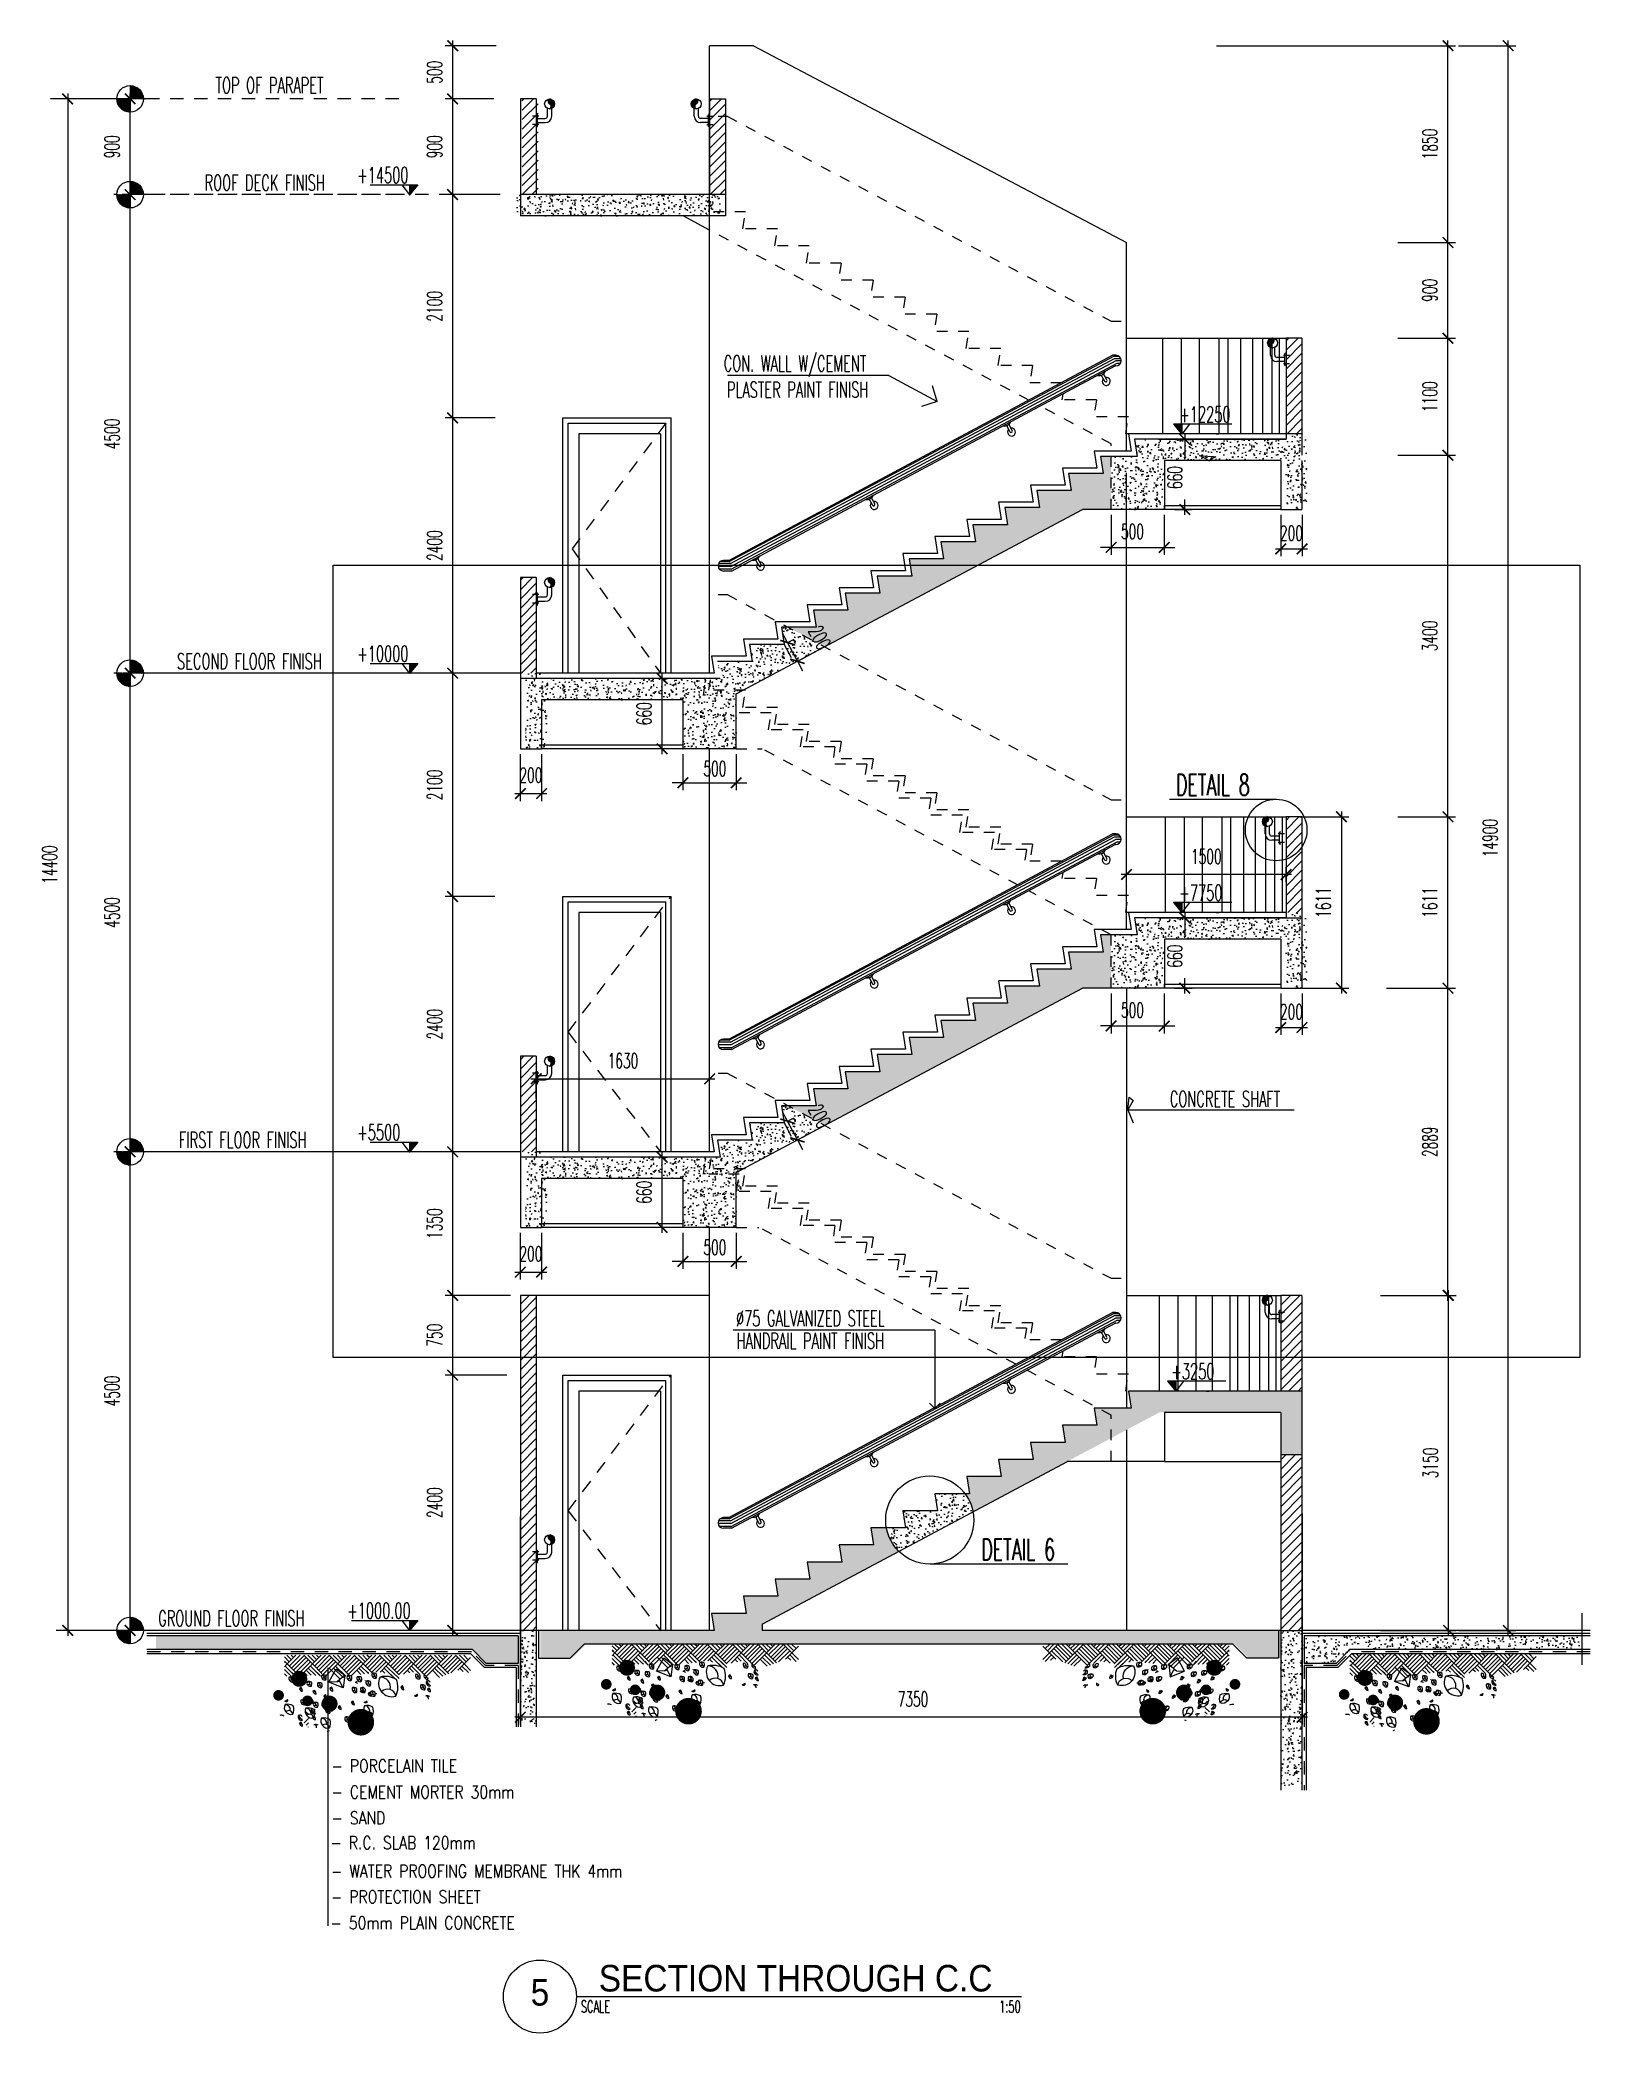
# Model space of a CAD drawing. Extents: x 417906 to 836305, y 43280 to 86914.
# Drawn here: x 418166.91 to 418181.49, y 43448.3 to 43467.04 of the extents above; entities that cross this region are included whole.
import ezdxf
from ezdxf.enums import TextEntityAlignment as Align

# ---------------------------------------------------------------- set-up
doc = ezdxf.new("R2010")
doc.units = 0
doc.header["$MEASUREMENT"] = 0
doc.header["$PDMODE"] = 3
doc.header["$PDSIZE"] = 0.1
doc.linetypes.add('HIDDEN2', pattern=[0.1875, 0.125, -0.0625])
doc.layers.get('0').update_dxf_attribs({"linetype": 'CONTINUOUS'})
doc.layers.get('DEFPOINTS').update_dxf_attribs({"linetype": 'CONTINUOUS'})
for name, color, linetype in [('AC', 2, 'CONTINUOUS'), ('Axisname', 6, 'CONTINUOUS'), ('DIM', 4, 'CONTINUOUS'), ('DIM-OUT', 4, 'CONTINUOUS'), ('Dimout', 4, 'CONTINUOUS'), ('DOOR', 4, 'CONTINUOUS'), ('EL', 2, 'CONTINUOUS'), ('EL-LEVS', 4, 'CONTINUOUS'), ('ELE', 3, 'CONTINUOUS'), ('ELEV-LEV', 3, 'CONTINUOUS'), ('ELEV-MARK', 6, 'CONTINUOUS'), ('gravel', 11, 'CONTINUOUS'), ('HAND', 2, 'CONTINUOUS'), ('HAT', 8, 'CONTINUOUS'), ('Hatch', 11, 'CONTINUOUS'), ('HatchA', 11, 'CONTINUOUS'), ('SHAFT', 3, 'CONTINUOUS'), ('STAIR', 2, 'CONTINUOUS'), ('TXT', 2, 'CONTINUOUS'), ('TXT1', 2, 'CONTINUOUS'), ('TXT2', 6, 'CONTINUOUS'), ('WALL', 6, 'CONTINUOUS'), ('WallPartition', 2, 'CONTINUOUS'), ('WIN', 3, 'CONTINUOUS')]:
    doc.layers.add(name, color=color, linetype=linetype)
doc.styles.add('ROMANS', font='ROMANS.shx', dxfattribs={"width": 0.6})
doc.styles.add('TTXT', font='swisse.ttf', dxfattribs={"width": 0.6})
doc.dimstyles.new('STANDARD in', dxfattribs={"dimtxt": 0.14, "dimasz": 0.1, "dimexe": 0.07, "dimexo": 0.05, "dimgap": 0.1, "dimtad": 1, "dimdec": 0, "dimlfac": 1000, "dimzin": 0, "dimdsep": 46, "dimtxsty": 'ROMANS', "dimblk": 'ARCHTICK', "dimcen": 0.05, "dimdle": 0.05, "dimclrd": 4, "dimclre": 4, "dimclrt": 2, "dimadec": 0, "dimazin": 0, "dimtfac": 1, "dimtdec": 0, "dimtmove": 2, "dimatfit": 3, "dimfxl": 0, "dimtolj": 1, "dimtzin": 0, "dimarcsym": 0})
pattern_1 = [(50, (21.15797, 7e-12), (0.14345203652, -0.012550426997), [0.015, -0.165]), (355, (21.15797, 7e-12), (-0.027750266723, 0.15043842674), [0.012, -0.132]), (100.4514, (21.16992, -0.00105), (0.115701876343, 0.13788790841), [0.012748038, -0.1402284224]), (46.1842, (21.15797, 0.04), (0.213448209725, -0.033103802866), [0.0225, -0.2475]), (96.6356, (21.17576, 0.03724), (0.18693254111, 0.19482357418), [0.0191220576, -0.2103426]), (351.1842, (21.15797, 0.04), (0.18693238903, 0.19482372019), [0.018, -0.198]), (21, (21.17797, 0.03), (0.119381410424, -0.080523778133), [0.015, -0.165]), (326, (21.17797, 0.03), (0.048663066384, 0.14503000901), [0.012, -0.132]), (71.4514, (21.18792, 0.02329), (0.168044525716, 0.06450609934), [0.012748038, -0.1402284224]), (37.5, (21.15797, 7e-12), (0.0024319710635, 0.066578770766), [0, -0.1304, 0, -0.134, 0, -0.1325]), (7.5, (21.15797, 7e-12), (0.052613907488, 0.078882342376), [0, -0.0764, 0, -0.1274, 0, -0.0505]), (327.5, (21.11337, 7e-12), (0.1067644872345, -0.004510974347), [0, -0.05, 0, -0.156, 0, -0.207]), (317.5, (21.09337, 7e-12), (0.116637233868, 0.020020996466), [0, -0.065, 0, -0.1036, 0, -0.147])]
pattern_2 = [(45, (71.30375, 0), (-0.044194173824, 0.044194173824), [])]
pattern_3 = [(45, (71.30275, 0), (-0.044194173824, 0.044194173824), [])]
pattern_4 = [(50, (21.14126, 0), (0.14345203652, -0.012550426997), [0.015, -0.165]), (355, (21.14126, 0), (-0.027750266723, 0.15043842674), [0.012, -0.132]), (100.4514, (21.15322, -0.00105), (0.115701876343, 0.13788790841), [0.012748038, -0.1402284224]), (46.1842, (21.14126, 0.04), (0.213448209725, -0.033103802866), [0.0225, -0.2475]), (96.6356, (21.15905, 0.03724), (0.18693254111, 0.19482357418), [0.0191220576, -0.2103426]), (351.1842, (21.14126, 0.04), (0.18693238903, 0.19482372019), [0.018, -0.198]), (21, (21.16126, 0.03), (0.119381410424, -0.080523778133), [0.015, -0.165]), (326, (21.16126, 0.03), (0.048663066384, 0.14503000901), [0.012, -0.132]), (71.4514, (21.17121, 0.02329), (0.168044525716, 0.06450609934), [0.012748038, -0.1402284224]), (37.5, (21.141264, 0), (0.0024319710635, 0.066578770766), [0, -0.1304, 0, -0.134, 0, -0.1325]), (7.5, (21.141264, 0), (0.052613907488, 0.078882342376), [0, -0.0764, 0, -0.1274, 0, -0.0505]), (327.5, (21.096664, 0), (0.1067644872345, -0.004510974347), [0, -0.05, 0, -0.156, 0, -0.207]), (317.5, (21.07666, 0), (0.116637233868, 0.020020996466), [0, -0.065, 0, -0.1036, 0, -0.147])]
pattern_5 = [(50, (21.14026, 0), (0.14345203652, -0.012550426997), [0.015, -0.165]), (355, (21.14026, 0), (-0.027750266723, 0.15043842674), [0.012, -0.132]), (100.4514, (21.15222, -0.00105), (0.115701876343, 0.13788790841), [0.012748038, -0.1402284224]), (46.1842, (21.14026, 0.04), (0.213448209725, -0.033103802866), [0.0225, -0.2475]), (96.6356, (21.15805, 0.03724), (0.18693254111, 0.19482357418), [0.0191220576, -0.2103426]), (351.1842, (21.14026, 0.04), (0.18693238903, 0.19482372019), [0.018, -0.198]), (21, (21.16026, 0.03), (0.119381410424, -0.080523778133), [0.015, -0.165]), (326, (21.16026, 0.03), (0.048663066384, 0.14503000901), [0.012, -0.132]), (71.4514, (21.17021, 0.02329), (0.168044525716, 0.06450609934), [0.012748038, -0.1402284224]), (37.5, (21.140264, 0), (0.0024319710635, 0.066578770766), [0, -0.1304, 0, -0.134, 0, -0.1325]), (7.5, (21.140264, 0), (0.052613907488, 0.078882342376), [0, -0.0764, 0, -0.1274, 0, -0.0505]), (327.5, (21.095664, 0), (0.1067644872345, -0.004510974347), [0, -0.05, 0, -0.156, 0, -0.207]), (317.5, (21.07566, 0), (0.116637233868, 0.020020996466), [0, -0.065, 0, -0.1036, 0, -0.147])]
pattern_6 = [(50, (0.049, 0), (0.14345203652, -0.012550426997), [0.015, -0.165]), (355, (0.049, 0), (-0.027750266723, 0.15043842674), [0.012, -0.132]), (100.4514, (0.06095, -0.00105), (0.115701876343, 0.13788790841), [0.012748038, -0.1402284224]), (46.1842, (0.049, 0.04), (0.213448209725, -0.033103802866), [0.0225, -0.2475]), (96.6356, (0.06679, 0.03724), (0.18693254111, 0.19482357418), [0.0191220576, -0.2103426]), (351.1842, (0.049, 0.04), (0.18693238903, 0.19482372019), [0.018, -0.198]), (21, (0.069, 0.03), (0.119381410424, -0.080523778133), [0.015, -0.165]), (326, (0.069, 0.03), (0.048663066384, 0.14503000901), [0.012, -0.132]), (71.4514, (0.07895, 0.02329), (0.168044525716, 0.06450609934), [0.012748038, -0.1402284224]), (37.5, (0.049, 0), (0.0024319710635, 0.066578770766), [0, -0.1304, 0, -0.134, 0, -0.1325]), (7.5, (0.049, 0), (0.052613907488, 0.078882342376), [0, -0.0764, 0, -0.1274, 0, -0.0505]), (327.5, (0.0044, 0), (0.1067644872345, -0.004510974347), [0, -0.05, 0, -0.156, 0, -0.207]), (317.5, (-0.0156, 0), (0.116637233868, 0.020020996466), [0, -0.065, 0, -0.1036, 0, -0.147])]
pattern_7 = [(50, (0.049, 4.5), (0.14345203652, -0.012550426997), [0.015, -0.165]), (355, (0.049, 4.5), (-0.027750266723, 0.15043842674), [0.012, -0.132]), (100.4514, (0.06095, 4.49895), (0.115701876343, 0.13788790841), [0.012748038, -0.1402284224]), (46.1842, (0.049, 4.54), (0.213448209725, -0.033103802866), [0.0225, -0.2475]), (96.6356, (0.06679, 4.53724), (0.18693254111, 0.19482357418), [0.0191220576, -0.2103426]), (351.1842, (0.049, 4.54), (0.18693238903, 0.19482372019), [0.018, -0.198]), (21, (0.069, 4.53), (0.119381410424, -0.080523778133), [0.015, -0.165]), (326, (0.069, 4.53), (0.048663066384, 0.14503000901), [0.012, -0.132]), (71.4514, (0.07895, 4.52329), (0.168044525716, 0.06450609934), [0.012748038, -0.1402284224]), (37.5, (0.049, 4.5), (0.0024319710635, 0.066578770766), [0, -0.1304, 0, -0.134, 0, -0.1325]), (7.5, (0.049, 4.5), (0.052613907488, 0.078882342376), [0, -0.0764, 0, -0.1274, 0, -0.0505]), (327.5, (0.0044, 4.5), (0.1067644872345, -0.004510974347), [0, -0.05, 0, -0.156, 0, -0.207]), (317.5, (-0.0156, 4.5), (0.116637233868, 0.020020996466), [0, -0.065, 0, -0.1036, 0, -0.147])]

msp = doc.modelspace()

# ---------------------------------------------------------------- texts
at = {"layer": 'ELEV-MARK', "color": 2, "style": 'ROMANS', "width": 0.6}
for tag, p in [('SCALE', (418172.1346, 43448.5481)), ('1:50', (418176.0316, 43448.5474))]:
    msp.add_attdef(tag, text='S-00', height=0.112, dxfattribs=at).set_placement(p, align=Align.MIDDLE)
at = {"layer": 'TXT', "style": 'ROMANS'}
for s, height, width, p in [('TOP OF PARAPET', 0.148966, 0.6, (418168.5622, 43466.5392)), ('+14500', 0.14897, 0.6, (418169.8941, 43465.6941)), ('ROOF DECK FINISH', 0.148966, 0.6, (418168.4601, 43465.6223)), ('CON. WALL W/CEMENT', 0.148966, 0.6, (418173.3404, 43463.9226)), ('PLASTER PAINT FINISH', 0.148966, 0.6, (418173.3702, 43463.6762)), ('+12250', 0.14897, 0.6, (418177.6234, 43463.444)), ('+10000', 0.14897, 0.6, (418169.8941, 43461.1941)), ('SECOND FLOOR FINISH', 0.148966, 0.6, (418168.2004, 43461.1223)), ('+7750', 0.14897, 0.6, (418177.6234, 43458.9458)), ('CONCRETE SHAFT', 0.148966, 0.6, (418177.5347, 43457.0074)), ('+5500', 0.14897, 0.6, (418169.8941, 43456.6941)), ('FIRST FLOOR FINISH', 0.148966, 0.6, (418168.2185, 43456.6223)), ('%%C75 GALVANIZED STEEL', 0.148966, 0.6, (418173.4558, 43454.9442)), ('HANDRAIL PAINT FINISH', 0.148966, 0.6, (418173.4609, 43454.7334)), ('+3250', 0.14897, 0.6, (418177.5488, 43454.4458)), ('+1000.00 ', 0.14897, 0.6, (418169.7996, 43452.1958)), ('GROUND FLOOR FINISH', 0.148966, 0.6, (418168.0234, 43452.124)), ('- PORCELAIN TILE', 0.12, 0.8, (418169.6523, 43450.7512)), ('- CEMENT MORTER 30mm', 0.12, 0.8, (418169.6523, 43450.505)), ('- SAND ', 0.12, 0.8, (418169.6523, 43450.262)), ('- R.C. SLAB 120mm', 0.12, 0.8, (418169.6429, 43450.0289)), ('- WATER PROOFING MEMBRANE THK 4mm', 0.12, 0.8, (418169.6474, 43449.7616)), ('- PROTECTION SHEET', 0.12, 0.8, (418169.6474, 43449.5202)), ('- 50mm PLAIN CONCRETE', 0.12, 0.8, (418169.6429, 43449.2753, 3.1977))]:
    msp.add_text(s, height=height, dxfattribs=dict(at, width=width)).set_placement(p)
at = {"layer": 'TXT', "color": 6, "style": 'ROMANS', "width": 0.6}
for s, p in [('DETAIL 8', (418177.5919, 43459.9367)), ('DETAIL 6', (418175.7616, 43452.7451))]:
    msp.add_text(s, height=0.2, dxfattribs=at).set_placement(p)
at = {"layer": 'TXT1', "color": 6, "style": 'TTXT', "width": 0.9}
msp.add_text('5', height=0.25, dxfattribs=at).set_placement((418171.5253, 43448.5572))
msp.add_text('SECTION THROUGH C.C', height=0.25, dxfattribs=at).set_placement((418174.0167, 43448.8149), align=Align.MIDDLE_CENTER)

# ---------------------------------------------------------------- blocks, each defined once
blk = doc.blocks.new('_ARCHTICK')
at = {"color": 0, "linetype": 'ByBlock', "const_width": 0.15}
blk.add_lwpolyline([(-0.5, -0.5), (0.5, 0.5)], dxfattribs=at)
blk = doc.blocks.new('*D175')
at = {"layer": 'DEFPOINTS', "color": 0}
for p in [(418167.759, 43456.585), (418167.987, 43456.585), (418167.987, 43452.085)]:
    blk.add_point(p, dxfattribs=at)
at = {"layer": 'DIM-OUT', "color": 4, "lineweight": -2}
for p, q in [((418167.937, 43456.585), (418167.689, 43456.585)), ((418167.759, 43452.035), (418167.759, 43456.635)), ((418167.937, 43452.085), (418167.689, 43452.085))]:
    blk.add_line(p, q, dxfattribs=at)
at = {"layer": 'DIM-OUT', "color": 4, "lineweight": -2, "xscale": 0.1, "yscale": 0.1, "zscale": 0.1}
for p, rotation in [((418167.759, 43456.585), 90), ((418167.759, 43452.085), 270)]:
    blk.add_blockref('_ARCHTICK', p, dxfattribs=dict(at, rotation=rotation))
at = {"layer": 'DIM-OUT', "color": 2, "insert": (418167.589, 43454.335), "char_height": 0.14, "attachment_point": 5, "rotation": 90, "style": 'ROMANS'}
blk.add_mtext('\\A1;4500', dxfattribs=at)
blk = doc.blocks.new('*D176')
at = {"layer": 'DEFPOINTS', "color": 0}
for p in [(418167.759, 43461.085), (418167.987, 43461.085), (418167.987, 43456.585)]:
    blk.add_point(p, dxfattribs=at)
at = {"layer": 'DIM-OUT', "color": 4, "lineweight": -2}
for p, q in [((418167.937, 43461.085), (418167.689, 43461.085)), ((418167.759, 43456.535), (418167.759, 43461.135)), ((418167.937, 43456.585), (418167.689, 43456.585))]:
    blk.add_line(p, q, dxfattribs=at)
at = {"layer": 'DIM-OUT', "color": 4, "lineweight": -2, "xscale": 0.1, "yscale": 0.1, "zscale": 0.1}
for p, rotation in [((418167.759, 43461.085), 90), ((418167.759, 43456.585), 270)]:
    blk.add_blockref('_ARCHTICK', p, dxfattribs=dict(at, rotation=rotation))
at = {"layer": 'DIM-OUT', "color": 2, "insert": (418167.589, 43458.835), "char_height": 0.14, "attachment_point": 5, "rotation": 90, "style": 'ROMANS'}
blk.add_mtext('\\A1;4500', dxfattribs=at)
blk = doc.blocks.new('*D177')
at = {"layer": 'DEFPOINTS', "color": 0}
for p in [(418167.759, 43465.585), (418167.987, 43465.585), (418167.987, 43461.085)]:
    blk.add_point(p, dxfattribs=at)
at = {"layer": 'DIM-OUT', "color": 4, "lineweight": -2}
for p, q in [((418167.937, 43465.585), (418167.689, 43465.585)), ((418167.759, 43461.035), (418167.759, 43465.635)), ((418167.937, 43461.085), (418167.689, 43461.085))]:
    blk.add_line(p, q, dxfattribs=at)
at = {"layer": 'DIM-OUT', "color": 4, "lineweight": -2, "xscale": 0.1, "yscale": 0.1, "zscale": 0.1}
for p, rotation in [((418167.759, 43465.585), 90), ((418167.759, 43461.085), 270)]:
    blk.add_blockref('_ARCHTICK', p, dxfattribs=dict(at, rotation=rotation))
at = {"layer": 'DIM-OUT', "color": 2, "insert": (418167.589, 43463.335), "char_height": 0.14, "attachment_point": 5, "rotation": 90, "style": 'ROMANS'}
blk.add_mtext('\\A1;4500', dxfattribs=at)
blk = doc.blocks.new('*D178')
at = {"layer": 'DEFPOINTS', "color": 0}
for p in [(418167.943, 43466.485), (418167.172, 43452.085), (418167.943, 43452.085)]:
    blk.add_point(p, dxfattribs=at)
at = {"layer": 'DIM-OUT', "color": 4, "lineweight": -2}
for p, q in [((418167.893, 43466.485), (418167.102, 43466.485)), ((418167.172, 43466.535), (418167.172, 43452.035)), ((418167.893, 43452.085), (418167.102, 43452.085))]:
    blk.add_line(p, q, dxfattribs=at)
at = {"layer": 'DIM-OUT', "color": 4, "lineweight": -2, "xscale": 0.1, "yscale": 0.1, "zscale": 0.1}
for p, rotation in [((418167.172, 43466.485), 90), ((418167.172, 43452.085), 270)]:
    blk.add_blockref('_ARCHTICK', p, dxfattribs=dict(at, rotation=rotation))
at = {"layer": 'DIM-OUT', "color": 2, "insert": (418167.002, 43459.285), "char_height": 0.14, "attachment_point": 5, "rotation": 90, "style": 'ROMANS'}
blk.add_mtext('\\A1;14400', dxfattribs=at)
blk = doc.blocks.new('*D179')
at = {"layer": 'DEFPOINTS', "color": 0}
for p in [(418167.759, 43466.485), (418167.987, 43466.485), (418167.987, 43465.585)]:
    blk.add_point(p, dxfattribs=at)
at = {"layer": 'DIM-OUT', "color": 4, "lineweight": -2}
for p, q in [((418167.937, 43466.485), (418167.689, 43466.485)), ((418167.759, 43465.535), (418167.759, 43466.535)), ((418167.937, 43465.585), (418167.689, 43465.585))]:
    blk.add_line(p, q, dxfattribs=at)
at = {"layer": 'DIM-OUT', "color": 4, "lineweight": -2, "xscale": 0.1, "yscale": 0.1, "zscale": 0.1}
for p, rotation in [((418167.759, 43466.485), 90), ((418167.759, 43465.585), 270)]:
    blk.add_blockref('_ARCHTICK', p, dxfattribs=dict(at, rotation=rotation))
at = {"layer": 'DIM-OUT', "color": 2, "insert": (418167.589, 43466.035), "char_height": 0.14, "attachment_point": 5, "rotation": 90, "style": 'ROMANS'}
blk.add_mtext('\\A1;900', dxfattribs=at)
blk = doc.blocks.new('*X9')
at = {"color": 0}
for p, q in [((64.922, 92.304), (64.934, 92.317)), ((64.923, 92.288), (64.952, 92.317)), ((64.925, 92.273), (64.97, 92.317)), ((64.928, 92.258), (64.987, 92.317)), ((64.932, 92.244), (65.005, 92.317)), ((64.937, 92.231), (65.023, 92.317)), ((64.942, 92.218), (65.04, 92.317)), ((64.947, 92.206), (65.058, 92.317)), ((64.953, 92.195), (65.076, 92.317)), ((64.96, 92.184), (65.093, 92.317)), ((64.967, 92.173), (65.111, 92.317)), ((64.975, 92.163), (65.129, 92.317)), ((64.983, 92.153), (65.146, 92.317)), ((64.991, 92.144), (65.164, 92.317)), ((65, 92.135), (65.171, 92.307)), ((65.009, 92.127), (65.171, 92.289)), ((65.019, 92.119), (65.171, 92.271)), ((65.029, 92.111), (65.171, 92.254)), ((65.04, 92.104), (65.171, 92.236)), ((65.051, 92.098), (65.171, 92.218)), ((65.063, 92.092), (65.171, 92.201)), ((65.075, 92.086), (65.171, 92.183)), ((65.088, 92.081), (65.171, 92.165)), ((65.101, 92.077), (65.171, 92.148)), ((65.115, 92.073), (65.171, 92.13)), ((65.13, 92.071), (65.171, 92.112)), ((65.145, 92.068), (65.171, 92.094)), ((65.162, 92.067), (65.171, 92.077))]:
    blk.add_line(p, q, dxfattribs=at)
blk = doc.blocks.new('*X8')
at = {"color": 0}
for p, q in [((65.171, 92.554), (65.184, 92.567)), ((65.171, 92.536), (65.2, 92.565)), ((65.171, 92.519), (65.216, 92.563)), ((65.171, 92.501), (65.23, 92.56)), ((65.171, 92.483), (65.244, 92.556)), ((65.171, 92.466), (65.257, 92.552)), ((65.171, 92.448), (65.27, 92.547)), ((65.171, 92.43), (65.282, 92.541)), ((65.171, 92.413), (65.294, 92.535)), ((65.171, 92.395), (65.305, 92.528)), ((65.171, 92.377), (65.315, 92.521)), ((65.171, 92.36), (65.326, 92.514)), ((65.171, 92.342), (65.335, 92.506)), ((65.171, 92.324), (65.345, 92.497)), ((65.182, 92.317), (65.353, 92.489)), ((65.2, 92.317), (65.362, 92.479)), ((65.217, 92.317), (65.37, 92.469)), ((65.235, 92.317), (65.377, 92.459)), ((65.253, 92.317), (65.384, 92.449)), ((65.27, 92.317), (65.391, 92.437)), ((65.288, 92.317), (65.397, 92.426)), ((65.306, 92.317), (65.402, 92.414)), ((65.323, 92.317), (65.407, 92.401)), ((65.341, 92.317), (65.411, 92.387)), ((65.359, 92.317), (65.415, 92.373)), ((65.376, 92.317), (65.418, 92.359)), ((65.394, 92.317), (65.42, 92.343)), ((65.412, 92.317), (65.421, 92.327))]:
    blk.add_line(p, q, dxfattribs=at)
blk = doc.blocks.new('*D180')
at = {"layer": 'DEFPOINTS', "color": 0}
for p in [(418170.792, 43454.485), (418171.351, 43454.485), (418171.021, 43452.085)]:
    blk.add_point(p, dxfattribs=at)
at = {"layer": 'DIM-OUT', "color": 4, "lineweight": -2}
for p, q in [((418171.301, 43454.485), (418170.722, 43454.485)), ((418170.792, 43452.035), (418170.792, 43454.535)), ((418170.971, 43452.085), (418170.722, 43452.085))]:
    blk.add_line(p, q, dxfattribs=at)
at = {"layer": 'DIM-OUT', "color": 4, "lineweight": -2, "xscale": 0.1, "yscale": 0.1, "zscale": 0.1}
for p, rotation in [((418170.792, 43454.485), 90), ((418170.792, 43452.085), 270)]:
    blk.add_blockref('_ARCHTICK', p, dxfattribs=dict(at, rotation=rotation))
at = {"layer": 'DIM-OUT', "color": 2, "insert": (418170.622, 43453.285), "char_height": 0.14, "attachment_point": 5, "rotation": 90, "style": 'ROMANS'}
blk.add_mtext('\\A1;2400', dxfattribs=at)
blk = doc.blocks.new('*D181')
at = {"layer": 'DEFPOINTS', "color": 0}
for p in [(418170.792, 43455.235), (418171.332, 43455.235), (418171.351, 43454.485)]:
    blk.add_point(p, dxfattribs=at)
at = {"layer": 'DIM-OUT', "color": 4, "lineweight": -2}
for p, q in [((418171.282, 43455.235), (418170.722, 43455.235)), ((418170.792, 43454.435), (418170.792, 43455.285)), ((418171.301, 43454.485), (418170.722, 43454.485))]:
    blk.add_line(p, q, dxfattribs=at)
at = {"layer": 'DIM-OUT', "color": 4, "lineweight": -2, "xscale": 0.1, "yscale": 0.1, "zscale": 0.1}
for p, rotation in [((418170.792, 43455.235), 90), ((418170.792, 43454.485), 270)]:
    blk.add_blockref('_ARCHTICK', p, dxfattribs=dict(at, rotation=rotation))
at = {"layer": 'DIM-OUT', "color": 2, "insert": (418170.622, 43454.86), "char_height": 0.14, "attachment_point": 5, "rotation": 90, "style": 'ROMANS'}
blk.add_mtext('\\A1;750', dxfattribs=at)
blk = doc.blocks.new('*D182')
at = {"layer": 'DEFPOINTS', "color": 0}
for p in [(418170.792, 43456.585), (418171.229, 43456.585), (418171.386, 43455.235)]:
    blk.add_point(p, dxfattribs=at)
at = {"layer": 'DIM-OUT', "color": 4, "lineweight": -2}
for p, q in [((418171.179, 43456.585), (418170.722, 43456.585)), ((418170.792, 43455.185), (418170.792, 43456.635)), ((418171.336, 43455.235), (418170.722, 43455.235))]:
    blk.add_line(p, q, dxfattribs=at)
at = {"layer": 'DIM-OUT', "color": 4, "lineweight": -2, "xscale": 0.1, "yscale": 0.1, "zscale": 0.1}
for p, rotation in [((418170.792, 43456.585), 90), ((418170.792, 43455.235), 270)]:
    blk.add_blockref('_ARCHTICK', p, dxfattribs=dict(at, rotation=rotation))
at = {"layer": 'DIM-OUT', "color": 2, "insert": (418170.622, 43455.91), "char_height": 0.14, "attachment_point": 5, "rotation": 90, "style": 'ROMANS'}
blk.add_mtext('\\A1;1350', dxfattribs=at)
blk = doc.blocks.new('*D183')
at = {"layer": 'DEFPOINTS', "color": 0}
for p in [(418170.792, 43458.985), (418171.227, 43458.985), (418171.24, 43456.585)]:
    blk.add_point(p, dxfattribs=at)
at = {"layer": 'DIM-OUT', "color": 4, "lineweight": -2}
for p, q in [((418171.177, 43458.985), (418170.722, 43458.985)), ((418170.792, 43456.535), (418170.792, 43459.035)), ((418171.19, 43456.585), (418170.722, 43456.585))]:
    blk.add_line(p, q, dxfattribs=at)
at = {"layer": 'DIM-OUT', "color": 4, "lineweight": -2, "xscale": 0.1, "yscale": 0.1, "zscale": 0.1}
for p, rotation in [((418170.792, 43458.985), 90), ((418170.792, 43456.585), 270)]:
    blk.add_blockref('_ARCHTICK', p, dxfattribs=dict(at, rotation=rotation))
at = {"layer": 'DIM-OUT', "color": 2, "insert": (418170.622, 43457.785), "char_height": 0.14, "attachment_point": 5, "rotation": 90, "style": 'ROMANS'}
blk.add_mtext('\\A1;2400', dxfattribs=at)
blk = doc.blocks.new('*D184')
at = {"layer": 'DEFPOINTS', "color": 0}
for p in [(418170.792, 43461.085), (418171.228, 43461.085), (418171.239, 43458.985)]:
    blk.add_point(p, dxfattribs=at)
at = {"layer": 'DIM-OUT', "color": 4, "lineweight": -2}
for p, q in [((418171.178, 43461.085), (418170.722, 43461.085)), ((418170.792, 43458.935), (418170.792, 43461.135)), ((418171.189, 43458.985), (418170.722, 43458.985))]:
    blk.add_line(p, q, dxfattribs=at)
at = {"layer": 'DIM-OUT', "color": 4, "lineweight": -2, "xscale": 0.1, "yscale": 0.1, "zscale": 0.1}
for p, rotation in [((418170.792, 43461.085), 90), ((418170.792, 43458.985), 270)]:
    blk.add_blockref('_ARCHTICK', p, dxfattribs=dict(at, rotation=rotation))
at = {"layer": 'DIM-OUT', "color": 2, "insert": (418170.622, 43460.035), "char_height": 0.14, "attachment_point": 5, "rotation": 90, "style": 'ROMANS'}
blk.add_mtext('\\A1;2100', dxfattribs=at)
blk = doc.blocks.new('*D185')
at = {"layer": 'DEFPOINTS', "color": 0}
for p in [(418170.792, 43463.485), (418171.227, 43463.485), (418171.24, 43461.085)]:
    blk.add_point(p, dxfattribs=at)
at = {"layer": 'DIM-OUT', "color": 4, "lineweight": -2}
for p, q in [((418171.177, 43463.485), (418170.722, 43463.485)), ((418170.792, 43461.035), (418170.792, 43463.535)), ((418171.19, 43461.085), (418170.722, 43461.085))]:
    blk.add_line(p, q, dxfattribs=at)
at = {"layer": 'DIM-OUT', "color": 4, "lineweight": -2, "xscale": 0.1, "yscale": 0.1, "zscale": 0.1}
for p, rotation in [((418170.792, 43463.485), 90), ((418170.792, 43461.085), 270)]:
    blk.add_blockref('_ARCHTICK', p, dxfattribs=dict(at, rotation=rotation))
at = {"layer": 'DIM-OUT', "color": 2, "insert": (418170.622, 43462.285), "char_height": 0.14, "attachment_point": 5, "rotation": 90, "style": 'ROMANS'}
blk.add_mtext('\\A1;2400', dxfattribs=at)
blk = doc.blocks.new('*D186')
at = {"layer": 'DEFPOINTS', "color": 0}
for p in [(418170.792, 43465.585), (418171.229, 43465.585), (418171.24, 43463.485)]:
    blk.add_point(p, dxfattribs=at)
at = {"layer": 'DIM-OUT', "color": 4, "lineweight": -2}
for p, q in [((418171.179, 43465.585), (418170.722, 43465.585)), ((418170.792, 43463.435), (418170.792, 43465.635)), ((418171.19, 43463.485), (418170.722, 43463.485))]:
    blk.add_line(p, q, dxfattribs=at)
at = {"layer": 'DIM-OUT', "color": 4, "lineweight": -2, "xscale": 0.1, "yscale": 0.1, "zscale": 0.1}
for p, rotation in [((418170.792, 43465.585), 90), ((418170.792, 43463.485), 270)]:
    blk.add_blockref('_ARCHTICK', p, dxfattribs=dict(at, rotation=rotation))
at = {"layer": 'DIM-OUT', "color": 2, "insert": (418170.622, 43464.535), "char_height": 0.14, "attachment_point": 5, "rotation": 90, "style": 'ROMANS'}
blk.add_mtext('\\A1;2100', dxfattribs=at)
blk = doc.blocks.new('*D187')
at = {"layer": 'DEFPOINTS', "color": 0}
for p in [(418170.792, 43466.485), (418171.229, 43466.485), (418171.234, 43465.585)]:
    blk.add_point(p, dxfattribs=at)
at = {"layer": 'DIM-OUT', "color": 4, "lineweight": -2}
for p, q in [((418171.179, 43466.485), (418170.722, 43466.485)), ((418170.792, 43465.535), (418170.792, 43466.535)), ((418171.184, 43465.585), (418170.722, 43465.585))]:
    blk.add_line(p, q, dxfattribs=at)
at = {"layer": 'DIM-OUT', "color": 4, "lineweight": -2, "xscale": 0.1, "yscale": 0.1, "zscale": 0.1}
for p, rotation in [((418170.792, 43466.485), 90), ((418170.792, 43465.585), 270)]:
    blk.add_blockref('_ARCHTICK', p, dxfattribs=dict(at, rotation=rotation))
at = {"layer": 'DIM-OUT', "color": 2, "insert": (418170.622, 43466.035), "char_height": 0.14, "attachment_point": 5, "rotation": 90, "style": 'ROMANS'}
blk.add_mtext('\\A1;900', dxfattribs=at)
blk = doc.blocks.new('*D188')
at = {"layer": 'DEFPOINTS', "color": 0}
for p in [(418170.792, 43466.985), (418171.251, 43466.985), (418171.019, 43466.485)]:
    blk.add_point(p, dxfattribs=at)
at = {"layer": 'DIM-OUT', "color": 4, "lineweight": -2}
for p, q in [((418171.201, 43466.985), (418170.722, 43466.985)), ((418170.792, 43466.435), (418170.792, 43467.035)), ((418170.969, 43466.485), (418170.722, 43466.485))]:
    blk.add_line(p, q, dxfattribs=at)
at = {"layer": 'DIM-OUT', "color": 4, "lineweight": -2, "xscale": 0.1, "yscale": 0.1, "zscale": 0.1}
for p, rotation in [((418170.792, 43466.985), 90), ((418170.792, 43466.485), 270)]:
    blk.add_blockref('_ARCHTICK', p, dxfattribs=dict(at, rotation=rotation))
at = {"layer": 'DIM-OUT', "color": 2, "insert": (418170.622, 43466.735), "char_height": 0.14, "attachment_point": 5, "rotation": 90, "style": 'ROMANS'}
blk.add_mtext('\\A1;500', dxfattribs=at)
blk = doc.blocks.new('*D189')
at = {"layer": 'DEFPOINTS', "color": 0}
for p in [(418179.466, 43455.235), (418180.156, 43455.235), (418179.466, 43452.085)]:
    blk.add_point(p, dxfattribs=at)
at = {"layer": 'DIM-OUT', "color": 4, "lineweight": -2}
for p, q in [((418179.516, 43455.235), (418180.226, 43455.235)), ((418180.156, 43452.035), (418180.156, 43455.285)), ((418179.516, 43452.085), (418180.226, 43452.085))]:
    blk.add_line(p, q, dxfattribs=at)
at = {"layer": 'DIM-OUT', "color": 4, "lineweight": -2, "xscale": 0.1, "yscale": 0.1, "zscale": 0.1}
for p, rotation in [((418180.156, 43455.235), 90), ((418180.156, 43452.085), 270)]:
    blk.add_blockref('_ARCHTICK', p, dxfattribs=dict(at, rotation=rotation))
at = {"layer": 'DIM-OUT', "color": 2, "insert": (418179.986, 43453.66), "char_height": 0.14, "attachment_point": 5, "rotation": 90, "style": 'ROMANS'}
blk.add_mtext('\\A1;3150', dxfattribs=at)
blk = doc.blocks.new('*D190')
at = {"layer": 'DEFPOINTS', "color": 0}
for p in [(418179.522, 43458.124), (418180.15, 43458.124), (418179.522, 43455.235)]:
    blk.add_point(p, dxfattribs=at)
at = {"layer": 'DIM-OUT', "color": 4, "lineweight": -2}
for p, q in [((418180.15, 43455.185), (418180.15, 43458.174)), ((418179.572, 43458.124), (418180.22, 43458.124)), ((418179.572, 43455.235), (418180.22, 43455.235))]:
    blk.add_line(p, q, dxfattribs=at)
at = {"layer": 'DIM-OUT', "color": 4, "lineweight": -2, "xscale": 0.1, "yscale": 0.1, "zscale": 0.1}
for p, rotation in [((418180.15, 43458.124), 90), ((418180.15, 43455.235), 270)]:
    blk.add_blockref('_ARCHTICK', p, dxfattribs=dict(at, rotation=rotation))
at = {"layer": 'DIM-OUT', "color": 2, "insert": (418179.98, 43456.679), "char_height": 0.14, "attachment_point": 5, "rotation": 90, "style": 'ROMANS'}
blk.add_mtext('\\A1;2889', dxfattribs=at)
blk = doc.blocks.new('*D191')
at = {"layer": 'DEFPOINTS', "color": 0}
for p in [(418179.63, 43459.735), (418180.15, 43459.735), (418179.63, 43458.124)]:
    blk.add_point(p, dxfattribs=at)
at = {"layer": 'DIM-OUT', "color": 4, "lineweight": -2}
for p, q in [((418179.68, 43459.735), (418180.22, 43459.735)), ((418180.15, 43458.074), (418180.15, 43459.785)), ((418179.68, 43458.124), (418180.22, 43458.124))]:
    blk.add_line(p, q, dxfattribs=at)
at = {"layer": 'DIM-OUT', "color": 4, "lineweight": -2, "xscale": 0.1, "yscale": 0.1, "zscale": 0.1}
for p, rotation in [((418180.15, 43459.735), 90), ((418180.15, 43458.124), 270)]:
    blk.add_blockref('_ARCHTICK', p, dxfattribs=dict(at, rotation=rotation))
at = {"layer": 'DIM-OUT', "color": 2, "insert": (418179.98, 43458.929), "char_height": 0.14, "attachment_point": 5, "rotation": 90, "style": 'ROMANS'}
blk.add_mtext('\\A1;1611', dxfattribs=at)
blk = doc.blocks.new('*D192')
at = {"layer": 'DEFPOINTS', "color": 0}
for p in [(418179.63, 43463.135), (418180.15, 43463.135), (418179.63, 43459.735)]:
    blk.add_point(p, dxfattribs=at)
at = {"layer": 'DIM-OUT', "color": 4, "lineweight": -2}
for p, q in [((418179.68, 43463.135), (418180.22, 43463.135)), ((418180.15, 43459.685), (418180.15, 43463.185)), ((418179.68, 43459.735), (418180.22, 43459.735))]:
    blk.add_line(p, q, dxfattribs=at)
at = {"layer": 'DIM-OUT', "color": 4, "lineweight": -2, "xscale": 0.1, "yscale": 0.1, "zscale": 0.1}
for p, rotation in [((418180.15, 43463.135), 90), ((418180.15, 43459.735), 270)]:
    blk.add_blockref('_ARCHTICK', p, dxfattribs=dict(at, rotation=rotation))
at = {"layer": 'DIM-OUT', "color": 2, "insert": (418179.98, 43461.435), "char_height": 0.14, "attachment_point": 5, "rotation": 90, "style": 'ROMANS'}
blk.add_mtext('\\A1;3400', dxfattribs=at)
blk = doc.blocks.new('*D193')
at = {"layer": 'DEFPOINTS', "color": 0}
for p in [(418179.63, 43464.235), (418180.15, 43464.235), (418179.63, 43463.135)]:
    blk.add_point(p, dxfattribs=at)
at = {"layer": 'DIM-OUT', "color": 4, "lineweight": -2}
for p, q in [((418179.68, 43464.235), (418180.22, 43464.235)), ((418180.15, 43463.085), (418180.15, 43464.285)), ((418179.68, 43463.135), (418180.22, 43463.135))]:
    blk.add_line(p, q, dxfattribs=at)
at = {"layer": 'DIM-OUT', "color": 4, "lineweight": -2, "xscale": 0.1, "yscale": 0.1, "zscale": 0.1}
for p, rotation in [((418180.15, 43464.235), 90), ((418180.15, 43463.135), 270)]:
    blk.add_blockref('_ARCHTICK', p, dxfattribs=dict(at, rotation=rotation))
at = {"layer": 'DIM-OUT', "color": 2, "insert": (418179.98, 43463.685), "char_height": 0.14, "attachment_point": 5, "rotation": 90, "style": 'ROMANS'}
blk.add_mtext('\\A1;1100', dxfattribs=at)
blk = doc.blocks.new('*D194')
at = {"layer": 'DEFPOINTS', "color": 0}
for p in [(418179.63, 43465.135), (418180.15, 43465.135), (418179.63, 43464.235)]:
    blk.add_point(p, dxfattribs=at)
at = {"layer": 'DIM-OUT', "color": 4, "lineweight": -2}
for p, q in [((418179.68, 43465.135), (418180.22, 43465.135)), ((418180.15, 43464.185), (418180.15, 43465.185)), ((418179.68, 43464.235), (418180.22, 43464.235))]:
    blk.add_line(p, q, dxfattribs=at)
at = {"layer": 'DIM-OUT', "color": 4, "lineweight": -2, "xscale": 0.1, "yscale": 0.1, "zscale": 0.1}
for p, rotation in [((418180.15, 43465.135), 90), ((418180.15, 43464.235), 270)]:
    blk.add_blockref('_ARCHTICK', p, dxfattribs=dict(at, rotation=rotation))
at = {"layer": 'DIM-OUT', "color": 2, "insert": (418179.98, 43464.685), "char_height": 0.14, "attachment_point": 5, "rotation": 90, "style": 'ROMANS'}
blk.add_mtext('\\A1;900', dxfattribs=at)
blk = doc.blocks.new('*D195')
at = {"layer": 'DEFPOINTS', "color": 0}
for p in [(418177.924, 43466.985), (418180.15, 43466.985), (418179.63, 43465.135)]:
    blk.add_point(p, dxfattribs=at)
at = {"layer": 'DIM-OUT', "color": 4, "lineweight": -2}
for p, q in [((418177.974, 43466.985), (418180.22, 43466.985)), ((418180.15, 43465.085), (418180.15, 43467.035)), ((418179.68, 43465.135), (418180.22, 43465.135))]:
    blk.add_line(p, q, dxfattribs=at)
at = {"layer": 'DIM-OUT', "color": 4, "lineweight": -2, "xscale": 0.1, "yscale": 0.1, "zscale": 0.1}
for p, rotation in [((418180.15, 43466.985), 90), ((418180.15, 43465.135), 270)]:
    blk.add_blockref('_ARCHTICK', p, dxfattribs=dict(at, rotation=rotation))
at = {"layer": 'DIM-OUT', "color": 2, "insert": (418179.98, 43466.06), "char_height": 0.14, "attachment_point": 5, "rotation": 90, "style": 'ROMANS'}
blk.add_mtext('\\A1;1850', dxfattribs=at)
blk = doc.blocks.new('*D196')
at = {"layer": 'DEFPOINTS', "color": 0}
for p in [(418180.198, 43466.985), (418180.717, 43466.985), (418180.198, 43452.085)]:
    blk.add_point(p, dxfattribs=at)
at = {"layer": 'DIM-OUT', "color": 4, "lineweight": -2}
for p, q in [((418180.248, 43466.985), (418180.787, 43466.985)), ((418180.717, 43452.035), (418180.717, 43467.035)), ((418180.248, 43452.085), (418180.787, 43452.085))]:
    blk.add_line(p, q, dxfattribs=at)
at = {"layer": 'DIM-OUT', "color": 4, "lineweight": -2, "xscale": 0.1, "yscale": 0.1, "zscale": 0.1}
for p, rotation in [((418180.717, 43466.985), 90), ((418180.717, 43452.085), 270)]:
    blk.add_blockref('_ARCHTICK', p, dxfattribs=dict(at, rotation=rotation))
at = {"layer": 'DIM-OUT', "color": 2, "insert": (418180.547, 43459.535), "char_height": 0.14, "attachment_point": 5, "rotation": 90, "style": 'ROMANS'}
blk.add_mtext('\\A1;14900', dxfattribs=at)
blk = doc.blocks.new('GRAVEL-1')
for p, q in [((0.0234, -0.0234), (0, 0)), ((0.0333, -0.0135), (0.0122, 0.0076)), ((0.0135, -0.0333), (0.0545, 0.0076)), ((0.0234, -0.0432), (0.0743, 0.0076)), ((0.0432, -0.0036), (0.032, 0.0076)), ((0.0333, -0.0531), (0.0927, 0.0063)), ((0.0531, 0.0063), (0.0518, 0.0076)), ((0.1323, -0.0333), (0.0914, 0.0076)), ((0.1422, -0.0234), (0.1112, 0.0076)), ((0.1521, -0.0135), (0.131, 0.0076)), ((0.1323, -0.0333), (0.1733, 0.0076)), ((0.1422, -0.0432), (0.1931, 0.0076)), ((0.162, -0.0036), (0.1508, 0.0076)), ((0.1521, -0.0531), (0.2115, 0.0063)), ((0.1719, 0.0063), (0.1706, 0.0076)), ((0.2511, -0.0333), (0.2102, 0.0076)), ((0.261, -0.0234), (0.23, 0.0076)), ((0.2709, -0.0135), (0.2498, 0.0076)), ((0.2511, -0.0333), (0.292, 0.0076)), ((0.261, -0.0432), (0.3118, 0.0076)), ((0.2808, -0.0036), (0.2696, 0.0076)), ((0.2709, -0.0531), (0.3303, 0.0063)), ((0.2907, 0.0063), (0.2894, 0.0076)), ((0.3699, -0.0333), (0.329, 0.0076)), ((0.3798, -0.0234), (0.3488, 0.0076)), ((0.3897, -0.0135), (0.3686, 0.0076)), ((0.3699, -0.0333), (0.4108, 0.0076)), ((0.3798, -0.0432), (0.4306, 0.0076)), ((0.3996, -0.0036), (0.3884, 0.0076)), ((0.3897, -0.0531), (0.4491, 0.0063)), ((0.4095, 0.0063), (0.4082, 0.0076)), ((0.4887, -0.0333), (0.4478, 0.0076)), ((0.4986, -0.0234), (0.4676, 0.0076)), ((0.5085, -0.0135), (0.4874, 0.0076)), ((0.4887, -0.0333), (0.5296, 0.0076)), ((0.4986, -0.0432), (0.5494, 0.0076)), ((0.5184, -0.0036), (0.5072, 0.0076)), ((0.5085, -0.0531), (0.5679, 0.0063)), ((0.5283, 0.0063), (0.527, 0.0076)), ((0.6075, -0.0333), (0.5666, 0.0076)), ((0.6174, -0.0234), (0.5864, 0.0076)), ((0.6273, -0.0135), (0.6062, 0.0076)), ((0.6075, -0.0333), (0.6484, 0.0076)), ((0.6174, -0.0432), (0.6682, 0.0076)), ((0.6372, -0.0036), (0.626, 0.0076)), ((0.6273, -0.0531), (0.6867, 0.0063)), ((0.6471, 0.0063), (0.6458, 0.0076)), ((0.7263, -0.0333), (0.6854, 0.0076)), ((0.7362, -0.0234), (0.7052, 0.0076)), ((0.7461, -0.0135), (0.725, 0.0076)), ((0.7263, -0.0333), (0.7672, 0.0076)), ((0.7362, -0.0432), (0.787, 0.0076)), ((0.756, -0.0036), (0.7448, 0.0076)), ((0.7461, -0.0531), (0.8055, 0.0063)), ((0.7659, 0.0063), (0.7646, 0.0076)), ((0.8451, -0.0333), (0.8042, 0.0076)), ((0.855, -0.0234), (0.824, 0.0076)), ((0.8649, -0.0135), (0.8438, 0.0076)), ((0.0135, -0.0333), (0, -0.0198)), ((0, -0.0271), (0.0036, -0.0234)), ((0, -0.0469), (0.0135, -0.0333)), ((0.032, -0.0913), (0, -0.0594)), ((0.0122, -0.0913), (0, -0.0792)), ((0.0517, -0.0913), (0.0036, -0.0432)), ((0.0715, -0.0913), (0.0135, -0.0333)), ((0.0691, -0.1072), (0.0348, -0.0729)), ((0.0432, -0.063), (0.1026, -0.0036)), ((0.0531, -0.0729), (0.1125, -0.0135)), ((0.063, -0.0828), (0.1224, -0.0234)), ((0.0743, -0.0913), (0.1323, -0.0333)), ((0.0881, -0.0881), (0.0828, -0.0828)), ((0.1068, -0.087), (0.0927, -0.0729)), ((0.1255, -0.0859), (0.1026, -0.063)), ((0.1442, -0.0848), (0.1125, -0.0531)), ((0.1699, -0.0907), (0.1224, -0.0432)), ((0.1767, -0.0777), (0.1323, -0.0333)), ((0.1479, -0.0871), (0.1437, -0.0828)), ((0.1655, -0.0849), (0.1536, -0.0729)), ((0.162, -0.063), (0.2214, -0.0036)), ((0.1719, -0.0729), (0.2313, -0.0135)), ((0.1732, -0.0915), (0.2412, -0.0234)), ((0.1893, -0.0951), (0.2511, -0.0333)), ((0.2616, -0.1032), (0.2115, -0.0531)), ((0.2774, -0.0992), (0.2313, -0.0531)), ((0.2893, -0.0913), (0.2412, -0.0432)), ((0.3091, -0.0913), (0.2511, -0.0333)), ((0.2808, -0.063), (0.3402, -0.0036)), ((0.2907, -0.0729), (0.3501, -0.0135)), ((0.3006, -0.0828), (0.36, -0.0234)), ((0.3119, -0.0913), (0.3699, -0.0333)), ((0.3598, -0.0826), (0.3402, -0.063)), ((0.3774, -0.0804), (0.3501, -0.0531)), ((0.395, -0.0782), (0.36, -0.0432)), ((0.4126, -0.076), (0.3699, -0.0333)), ((0.3968, -0.0786), (0.3912, -0.0729)), ((0.3996, -0.063), (0.459, -0.0036)), ((0.4095, -0.0729), (0.4689, -0.0135)), ((0.4306, -0.0717), (0.4788, -0.0234)), ((0.4507, -0.0714), (0.4887, -0.0333)), ((0.4722, -0.0763), (0.459, -0.063)), ((0.5071, -0.0913), (0.4689, -0.0531)), ((0.5237, -0.0882), (0.4788, -0.0432)), ((0.5404, -0.085), (0.4887, -0.0333)), ((0.5196, -0.1024), (0.5001, -0.0828)), ((0.5391, -0.1021), (0.51, -0.0729)), ((0.5184, -0.063), (0.5778, -0.0036)), ((0.5283, -0.0729), (0.5877, -0.0135)), ((0.5382, -0.0828), (0.5976, -0.0234)), ((0.5595, -0.0813), (0.6075, -0.0333)), ((0.5902, -0.0754), (0.5778, -0.063)), ((0.6068, -0.0722), (0.5877, -0.0531)), ((0.6374, -0.0831), (0.5976, -0.0432)), ((0.6674, -0.0932), (0.6075, -0.0333)), ((0.6372, -0.063), (0.6966, -0.0036)), ((0.6471, -0.0729), (0.7065, -0.0135)), ((0.657, -0.0828), (0.7164, -0.0234)), ((0.6666, -0.0931), (0.7263, -0.0333)), ((0.73, -0.0965), (0.6966, -0.063)), ((0.7447, -0.0913), (0.7065, -0.0531)), ((0.7585, -0.0853), (0.7164, -0.0432)), ((0.7727, -0.0798), (0.7263, -0.0333)), ((0.756, -0.063), (0.8154, -0.0036)), ((0.7659, -0.0729), (0.8253, -0.0135)), ((0.7828, -0.0758), (0.8352, -0.0234)), ((0.8154, -0.063), (0.8451, -0.0333)), ((0.8403, -0.0682), (0.8253, -0.0531)), ((0.8652, -0.0733), (0.8352, -0.0432)), ((0.8451, -0.0333), (0.8759, -0.0025)), ((0.8759, -0.0641), (0.8451, -0.0333)), ((0.3585, -0.1615), (0.3592, -0.1599)), ((0.3585, -0.163), (0.3585, -0.1615)), ((0.3592, -0.1637), (0.3585, -0.163)), ((0.3592, -0.1599), (0.36, -0.1592)), ((0.3592, -0.1645), (0.3592, -0.1637)), ((0.36, -0.1652), (0.3592, -0.1645)), ((0.36, -0.1592), (0.3615, -0.1577)), ((0.3615, -0.1668), (0.36, -0.1652)), ((0.3615, -0.1569), (0.3638, -0.1569)), ((0.3615, -0.1577), (0.3615, -0.1569)), ((0.3623, -0.1668), (0.3615, -0.1668)), ((0.363, -0.1675), (0.3623, -0.1668)), ((0.363, -0.1622), (0.3661, -0.1615)), ((0.3638, -0.1675), (0.363, -0.1675)), ((0.3638, -0.1569), (0.3638, -0.1577)), ((0.3638, -0.1577), (0.3661, -0.1577)), ((0.3638, -0.1683), (0.3638, -0.1675)), ((0.3691, -0.1683), (0.3638, -0.1683)), ((0.3661, -0.1577), (0.3661, -0.1584)), ((0.3661, -0.1584), (0.3668, -0.1584)), ((0.3661, -0.1615), (0.3699, -0.1607)), ((0.3661, -0.1652), (0.3668, -0.1645)), ((0.3661, -0.166), (0.3661, -0.1652)), ((0.3691, -0.166), (0.3661, -0.166)), ((0.3668, -0.1584), (0.3676, -0.1592)), ((0.3668, -0.1645), (0.3676, -0.1637)), ((0.3676, -0.1592), (0.3691, -0.1592)), ((0.3676, -0.1637), (0.3691, -0.1637)), ((0.3683, -0.1637), (0.3683, -0.1645)), ((0.3714, -0.1637), (0.3683, -0.1637)), ((0.3691, -0.1592), (0.3691, -0.1599)), ((0.3691, -0.1599), (0.3706, -0.1599)), ((0.3691, -0.1615), (0.3691, -0.1607)), ((0.3699, -0.1615), (0.3691, -0.1615)), ((0.3691, -0.163), (0.3691, -0.1637)), ((0.3691, -0.1637), (0.3691, -0.163)), ((0.3691, -0.1637), (0.3706, -0.1637)), ((0.3691, -0.1668), (0.3691, -0.166)), ((0.3752, -0.1668), (0.3691, -0.1668)), ((0.3714, -0.1675), (0.3691, -0.1683)), ((0.3699, -0.1607), (0.3699, -0.1615)), ((0.3706, -0.1599), (0.3706, -0.1607)), ((0.3706, -0.1607), (0.3714, -0.1607)), ((0.3706, -0.1637), (0.3714, -0.1645)), ((0.3714, -0.1607), (0.3714, -0.1615)), ((0.3714, -0.1615), (0.3721, -0.1622)), ((0.3714, -0.1645), (0.3714, -0.1637)), ((0.3737, -0.1675), (0.3714, -0.1675)), ((0.3721, -0.1622), (0.3729, -0.1622)), ((0.3729, -0.1622), (0.3737, -0.1637)), ((0.3737, -0.163), (0.3737, -0.1675)), ((0.3737, -0.1637), (0.3737, -0.1645)), ((0.3737, -0.1645), (0.3744, -0.1645)), ((0.3744, -0.1645), (0.3752, -0.1652)), ((0.3752, -0.1652), (0.3759, -0.1652)), ((0.3759, -0.166), (0.3752, -0.1668)), ((0.3759, -0.1652), (0.3759, -0.166)), ((0.3811, -0.1121), (0.3811, -0.1106)), ((0.4287, -0.174), (0.4272, -0.174)), ((0.4295, -0.1747), (0.4287, -0.174)), ((0.434, -0.1747), (0.4295, -0.1747)), ((0.4348, -0.174), (0.434, -0.1747)), ((0.6134, -0.1823), (0.6149, -0.1823)), ((0.6134, -0.1838), (0.6134, -0.1823)), ((0.6142, -0.1846), (0.6134, -0.1838)), ((0.6142, -0.1853), (0.6142, -0.1846)), ((0.6157, -0.1853), (0.6142, -0.1853)), ((0.6149, -0.1815), (0.6164, -0.1815)), ((0.6149, -0.1823), (0.6149, -0.1815)), ((0.6164, -0.1861), (0.6157, -0.1853)), ((0.6164, -0.1815), (0.6172, -0.1808)), ((0.621, -0.1861), (0.6164, -0.1861)), ((0.6172, -0.1808), (0.6187, -0.1808)), ((0.6187, -0.1808), (0.6195, -0.18)), ((0.6195, -0.18), (0.6202, -0.1792)), ((0.6202, -0.1792), (0.621, -0.1792)), ((0.621, -0.1792), (0.6217, -0.1785)), ((0.6217, -0.1853), (0.621, -0.1861)), ((0.6217, -0.1785), (0.6225, -0.1777)), ((0.6225, -0.1846), (0.6217, -0.1853)), ((0.6225, -0.1777), (0.6233, -0.177)), ((0.624, -0.1838), (0.6225, -0.1846)), ((0.6233, -0.177), (0.6255, -0.177)), ((0.624, -0.18), (0.624, -0.1838)), ((0.6248, -0.1777), (0.6248, -0.1785)), ((0.6255, -0.1777), (0.6248, -0.1777)), ((0.6255, -0.177), (0.6255, -0.1777)), ((0.0036, -0.2073), (0.0052, -0.2073)), ((0.0036, -0.2089), (0.0036, -0.2073)), ((0.0044, -0.2096), (0.0036, -0.2089)), ((0.0044, -0.2104), (0.0044, -0.2096)), ((0.0059, -0.2104), (0.0044, -0.2104)), ((0.0052, -0.2066), (0.0067, -0.2066)), ((0.0052, -0.2073), (0.0052, -0.2066)), ((0.0067, -0.2111), (0.0059, -0.2104)), ((0.0067, -0.2066), (0.0074, -0.2058)), ((0.0112, -0.2111), (0.0067, -0.2111)), ((0.0074, -0.2058), (0.009, -0.2058)), ((0.009, -0.2058), (0.0097, -0.2051)), ((0.0097, -0.2051), (0.0105, -0.2043)), ((0.0105, -0.2043), (0.0112, -0.2043)), ((0.0112, -0.2043), (0.012, -0.2035)), ((0.012, -0.2104), (0.0112, -0.2111)), ((0.012, -0.2035), (0.0127, -0.2028)), ((0.0127, -0.2096), (0.012, -0.2104)), ((0.0127, -0.2028), (0.0135, -0.202)), ((0.0143, -0.2089), (0.0127, -0.2096)), ((0.0135, -0.202), (0.0158, -0.202)), ((0.0143, -0.2051), (0.0143, -0.2089)), ((0.015, -0.2028), (0.015, -0.2035)), ((0.0158, -0.2028), (0.015, -0.2028)), ((0.0158, -0.202), (0.0158, -0.2028)), ((0.113, -0.2713), (0.1018, -0.2601)), ((0.2268, -0.2325), (0.2252, -0.2325)), ((0.2275, -0.2333), (0.2268, -0.2325)), ((0.2321, -0.2333), (0.2275, -0.2333)), ((0.2328, -0.2325), (0.2321, -0.2333)), ((0.3774, -0.213), (0.379, -0.213)), ((0.3774, -0.2145), (0.3774, -0.213)), ((0.3782, -0.2153), (0.3774, -0.2145)), ((0.3782, -0.216), (0.3782, -0.2153)), ((0.3797, -0.216), (0.3782, -0.216)), ((0.379, -0.2122), (0.3805, -0.2122)), ((0.379, -0.213), (0.379, -0.2122)), ((0.3805, -0.2168), (0.3797, -0.216)), ((0.3805, -0.2122), (0.3812, -0.2115)), ((0.385, -0.2168), (0.3805, -0.2168)), ((0.3812, -0.2115), (0.3828, -0.2115)), ((0.3828, -0.2115), (0.3835, -0.2107)), ((0.3835, -0.2107), (0.3843, -0.21)), ((0.3843, -0.21), (0.385, -0.21)), ((0.385, -0.21), (0.3858, -0.2092)), ((0.3858, -0.216), (0.385, -0.2168)), ((0.3858, -0.2092), (0.3865, -0.2085)), ((0.3865, -0.2153), (0.3858, -0.216)), ((0.3865, -0.2085), (0.3873, -0.2077)), ((0.3881, -0.2145), (0.3865, -0.2153)), ((0.3873, -0.2077), (0.3896, -0.2077)), ((0.3881, -0.2107), (0.3881, -0.2145)), ((0.3888, -0.2085), (0.3888, -0.2092)), ((0.3896, -0.2085), (0.3888, -0.2085)), ((0.3896, -0.2077), (0.3896, -0.2085)), ((0.0932, -0.3109), (0.1141, -0.29)), ((0.1031, -0.3208), (0.1141, -0.3098)), ((0.113, -0.3307), (0.1141, -0.3296)), ((0.3868, -0.3396), (0.3883, -0.3396)), ((0.3868, -0.3412), (0.3868, -0.3396)), ((0.3876, -0.3419), (0.3868, -0.3412)), ((0.3876, -0.3427), (0.3876, -0.3419)), ((0.3891, -0.3427), (0.3876, -0.3427)), ((0.3883, -0.3389), (0.3898, -0.3389)), ((0.3883, -0.3396), (0.3883, -0.3389)), ((0.3898, -0.3434), (0.3891, -0.3427)), ((0.3898, -0.3389), (0.3906, -0.3381)), ((0.3944, -0.3434), (0.3898, -0.3434)), ((0.3906, -0.3381), (0.3921, -0.3381)), ((0.3921, -0.3381), (0.3929, -0.3374)), ((0.3929, -0.3374), (0.3936, -0.3366)), ((0.3936, -0.3366), (0.3944, -0.3366)), ((0.3944, -0.3366), (0.3951, -0.3359)), ((0.3951, -0.3427), (0.3944, -0.3434))]:
    blk.add_line(p, q)
for points in [[(0.2483, -0.117), (0.2096, -0.1197), (0.2434, -0.0559), (0.2846, -0.0859), (0.2483, -0.117), (0.2598, -0.113)], [(0.2771, -0.1459), (0.2096, -0.1197), (0.2434, -0.0559), (0.2846, -0.0859), (0.2771, -0.1459), (0.2598, -0.113)]]:
    blk.add_lwpolyline(points)
for centre, radius, start, end in [((0.1901, -0.0934), 0.0158, 152.59855, 286.29094), ((0.1821, -0.1108), 0.0255, 58.85948, 103.96784), ((0.1761, -0.0981), 0.012, 347.26655, 90.42917), ((0.1716, -0.0978), 0.0253, 334.84784, 20.4244), ((0.3102, -0.0958), 0.0158, 152.59855, 286.29094), ((0.3023, -0.1132), 0.0255, 58.85948, 103.96784), ((0.2962, -0.1005), 0.012, 347.26655, 90.42917), ((0.2917, -0.1002), 0.0253, 334.84784, 20.4244), ((0.3492, -0.1186), 0.0255, 58.85948, 103.96784), ((0.4275, -0.0852), 0.0158, 152.59855, 286.29094), ((0.4195, -0.1026), 0.0255, 58.85948, 103.96784), ((0.4135, -0.0899), 0.012, 347.26655, 90.42917), ((0.4224, -0.1018), 0.00965, 8.19565, 137.54003), ((0.409, -0.0896), 0.0253, 334.84784, 20.4244), ((0.4747, -0.1938), 0.1018, 58.85948, 103.96784), ((0.6325, -0.0888), 0.0158, 152.59855, 286.29094), ((0.6185, -0.0935), 0.012, 347.26655, 90.42917), ((0.614, -0.0933), 0.0253, 334.84784, 20.4244), ((0.6722, -0.0893), 0.0158, 152.59855, 286.29094), ((0.0374, -0.1028), 0.0158, 152.59855, 286.29094), ((0.0295, -0.1202), 0.0255, 58.85948, 103.96784), ((0.0235, -0.1075), 0.012, 347.26655, 90.42917), ((0.0323, -0.1194), 0.00965, 8.19565, 137.54003), ((0.019, -0.1072), 0.0253, 334.84784, 20.4244), ((0.4286, -0.7591), 0.7072, 119.64824, 120.40936), ((0.0623, -0.2021), 0.0536, 67.05371, 81.12351), ((0.0869, -0.1453), 0.0168, 193.35696, 264.1172), ((0.0869, -0.1453), 0.0168, 193.35696, 264.1172), ((0.0518, -0.1644), 0.0335, 4.08087, 36.48868), ((0.1222, -0.1235), 0.0158, 152.59855, 286.29094), ((0.1143, -0.1409), 0.0255, 58.85948, 103.96784), ((0.1083, -0.1282), 0.012, 347.26655, 90.42917), ((0.1171, -0.1401), 0.00965, 8.19565, 137.54003), ((0.1038, -0.128), 0.0253, 334.84784, 20.4244), ((0.4926, -0.7723), 0.7072, 119.64824, 120.40936), ((0.151, -0.1585), 0.0168, 193.35696, 264.1172), ((0.151, -0.1585), 0.0168, 193.35696, 264.1172), ((0.1264, -0.2153), 0.0536, 67.05371, 81.12351), ((0.1159, -0.1776), 0.0335, 4.08087, 36.48868), ((0.171, -0.1296), 0.0158, 152.59855, 286.29094), ((0.1631, -0.147), 0.0255, 58.85948, 103.96784), ((0.157, -0.1343), 0.012, 347.26655, 90.42917), ((0.1659, -0.1462), 0.00965, 8.19565, 137.54003), ((0.1525, -0.1341), 0.0253, 334.84784, 20.4244), ((0.1849, -0.11), 0.00965, 8.19565, 137.54003), ((0.5435, -0.7937), 0.7072, 119.64824, 120.40936), ((0.1772, -0.2367), 0.0536, 67.05371, 81.12351), ((0.2018, -0.1799), 0.0168, 193.35696, 264.1172), ((0.2018, -0.1799), 0.0168, 193.35696, 264.1172), ((0.1667, -0.199), 0.0335, 4.08087, 36.48868), ((0.2168, -0.1909), 0.0158, 152.59855, 286.29094), ((0.5717, -0.7579), 0.7072, 119.64824, 120.40936), ((0.2055, -0.2009), 0.0536, 67.05371, 81.12351), ((0.2301, -0.1441), 0.0168, 193.35696, 264.1172), ((0.2301, -0.1441), 0.0168, 193.35696, 264.1172), ((0.1983, -0.1954), 0.0253, 334.84784, 20.4244), ((0.195, -0.1632), 0.0335, 4.08087, 36.48868), ((0.3051, -0.1123), 0.00965, 8.19565, 137.54003), ((0.3345, -0.152), 0.0158, 152.59855, 286.29094), ((0.3266, -0.1694), 0.0255, 58.85948, 103.96784), ((0.3205, -0.1567), 0.012, 347.26655, 90.42917), ((0.3294, -0.1686), 0.00965, 8.19565, 137.54003), ((0.6916, -0.7313), 0.7072, 119.64824, 120.40936), ((0.3253, -0.1744), 0.0536, 67.05371, 81.12351), ((0.316, -0.1565), 0.0253, 334.84784, 20.4244), ((0.3571, -0.1012), 0.0158, 152.59855, 286.29094), ((0.3431, -0.1059), 0.012, 347.26655, 90.42917), ((0.352, -0.1177), 0.00965, 8.19565, 137.54003), ((0.3742, -0.1525), 0.0158, 152.59855, 286.29094), ((0.3659, -0.1611), 0.0169, 40.67255, 109.93607), ((0.3602, -0.1572), 0.012, 347.26655, 90.42917), ((0.3387, -0.1056), 0.0253, 334.84784, 20.4244), ((0.3691, -0.169), 0.00965, 8.19565, 137.54003), ((0.366, -0.1588), 0.0155, 324.87034, 34.32252), ((0.3994, -0.121), 0.0158, 152.59855, 286.29094), ((0.3915, -0.1384), 0.0255, 58.85948, 103.96784), ((0.3854, -0.1257), 0.012, 347.26655, 90.42917), ((0.3943, -0.1375), 0.00965, 8.19565, 137.54003), ((0.7513, -0.7823), 0.7072, 119.64824, 120.40936), ((0.4097, -0.1685), 0.0168, 193.35696, 264.1172), ((0.4097, -0.1685), 0.0168, 193.35696, 264.1172), ((0.3851, -0.2253), 0.0536, 67.05371, 81.12351), ((0.3746, -0.1876), 0.0335, 4.08087, 36.48868), ((0.3809, -0.1254), 0.0253, 334.84784, 20.4244), ((0.4203, -0.17), 0.0158, 152.59855, 286.29094), ((0.4124, -0.1874), 0.0255, 58.85948, 103.96784), ((0.4063, -0.1747), 0.012, 347.26655, 90.42917), ((0.4152, -0.1865), 0.00965, 8.19565, 137.54003), ((0.4018, -0.1744), 0.0253, 334.84784, 20.4244), ((0.5064, -0.1241), 0.0634, 152.59855, 286.29094), ((0.4505, -0.143), 0.048, 347.26655, 90.42917), ((0.4859, -0.1904), 0.0386, 8.19565, 137.54003), ((0.4326, -0.1419), 0.1012, 334.84784, 20.4244), ((0.9049, -0.7515), 0.7072, 119.64824, 120.40936), ((0.5387, -0.1945), 0.0536, 67.05371, 81.12351), ((0.5633, -0.1377), 0.0168, 193.35696, 264.1172), ((0.5633, -0.1377), 0.0168, 193.35696, 264.1172), ((0.5282, -0.1568), 0.0335, 4.08087, 36.48868), ((0.6274, -0.1054), 0.00965, 8.19565, 137.54003), ((0.6562, -0.1392), 0.0158, 152.59855, 286.29094), ((0.6483, -0.1567), 0.0255, 58.85948, 103.96784), ((0.6423, -0.144), 0.012, 347.26655, 90.42917), ((0.6511, -0.1558), 0.00965, 8.19565, 137.54003), ((0.6671, -0.1059), 0.00965, 8.19565, 137.54003), ((0.6378, -0.1437), 0.0253, 334.84784, 20.4244), ((0.6714, -0.2083), 0.0255, 58.85948, 103.96784), ((0.6653, -0.1956), 0.012, 347.26655, 90.42917), ((0.6831, -0.1215), 0.0158, 152.59855, 286.29094), ((0.6746, -0.1263), 0.0133, 32.59776, 114.40084), ((0.6003, -0.1724), 0.09, 27.4572, 40.24857), ((0.6765, -0.1431), 0.0129, 30.10381, 115.63188), ((1.0312, -0.7612), 0.7072, 119.64824, 120.40936), ((0.6896, -0.1474), 0.0168, 193.35696, 264.1172), ((0.6896, -0.1474), 0.0168, 193.35696, 264.1172), ((0.665, -0.2042), 0.0536, 67.05371, 81.12351), ((0.6545, -0.1665), 0.0335, 4.08087, 36.48868), ((-0.0153, -0.3), 0.0255, 58.85948, 103.96784), ((0.0314, -0.2391), 0.0317, 152.59855, 286.29094), ((0.0156, -0.274), 0.0509, 58.85948, 103.96784), ((0.0035, -0.2486), 0.024, 347.26655, 90.42917), ((0.0212, -0.2723), 0.0193, 8.19565, 137.54003), ((-0.0055, -0.2481), 0.0506, 334.84784, 20.4244), ((0.0805, -0.2827), 0.0158, 152.59855, 286.29094), ((0.072, -0.2876), 0.0133, 32.59776, 114.40084), ((-0.0022, -0.3336), 0.09, 27.4572, 40.24857), ((0.0934, -0.2097), 0.0158, 152.59855, 286.29094), ((0.0795, -0.2144), 0.012, 347.26655, 90.42917), ((0.0883, -0.2263), 0.00965, 8.19565, 137.54003), ((0.075, -0.2142), 0.0253, 334.84784, 20.4244), ((0.1296, -0.2561), 0.0317, 152.59855, 286.29094), ((0.1138, -0.291), 0.0509, 58.85948, 103.96784), ((0.1017, -0.2656), 0.024, 347.26655, 90.42917), ((0.1194, -0.2893), 0.0193, 8.19565, 137.54003), ((0.4813, -0.8156), 0.7072, 119.64824, 120.40936), ((0.1151, -0.2586), 0.0536, 67.05371, 81.12351), ((0.1397, -0.2018), 0.0168, 193.35696, 264.1172), ((0.1397, -0.2018), 0.0168, 193.35696, 264.1172), ((0.1419, -0.2533), 0.0158, 152.59855, 286.29094), ((0.1334, -0.2582), 0.0133, 32.59776, 114.40084), ((0.0591, -0.3042), 0.09, 27.4572, 40.24857), ((0.1353, -0.275), 0.0129, 30.10381, 115.63188), ((0.1046, -0.2209), 0.0335, 4.08087, 36.48868), ((0.49, -0.893), 0.7072, 119.64824, 120.40936), ((0.1519, -0.2219), 0.0158, 152.59855, 286.29094), ((0.1439, -0.2394), 0.0255, 58.85948, 103.96784), ((0.1379, -0.2267), 0.012, 347.26655, 90.42917), ((0.0927, -0.265), 0.0506, 334.84784, 20.4244), ((0.1467, -0.2385), 0.00965, 8.19565, 137.54003), ((0.1133, -0.2983), 0.0335, 4.08087, 36.48868), ((0.1334, -0.2264), 0.0253, 334.84784, 20.4244), ((0.1916, -0.2224), 0.0158, 152.59855, 286.29094), ((0.1833, -0.231), 0.0169, 40.67255, 109.93607), ((0.1776, -0.2271), 0.012, 347.26655, 90.42917), ((0.1864, -0.239), 0.00965, 8.19565, 137.54003), ((0.2095, -0.2491), 0.0158, 152.59855, 286.29094), ((0.2016, -0.2665), 0.0255, 58.85948, 103.96784), ((0.1955, -0.2538), 0.012, 347.26655, 90.42917), ((0.1834, -0.2287), 0.0155, 324.87034, 34.32252), ((0.2044, -0.2656), 0.00965, 8.19565, 137.54003), ((0.2116, -0.2075), 0.00965, 8.19565, 137.54003), ((0.5687, -0.8523), 0.7072, 119.64824, 120.40936), ((0.2025, -0.2953), 0.0536, 67.05371, 81.12351), ((0.227, -0.2385), 0.0168, 193.35696, 264.1172), ((0.227, -0.2385), 0.0168, 193.35696, 264.1172), ((0.191, -0.2535), 0.0253, 334.84784, 20.4244), ((0.1919, -0.2576), 0.0335, 4.08087, 36.48868), ((0.6105, -0.845), 0.7072, 119.64824, 120.40936), ((0.2443, -0.288), 0.0536, 67.05371, 81.12351), ((0.2689, -0.2312), 0.0168, 193.35696, 264.1172), ((0.2689, -0.2312), 0.0168, 193.35696, 264.1172), ((0.2338, -0.2503), 0.0335, 4.08087, 36.48868), ((0.6727, -0.8231), 0.7072, 119.64824, 120.40936), ((0.331, -0.2093), 0.0168, 193.35696, 264.1172), ((0.331, -0.2093), 0.0168, 193.35696, 264.1172), ((0.3064, -0.2661), 0.0536, 67.05371, 81.12351), ((0.2959, -0.2284), 0.0335, 4.08087, 36.48868), ((0.3664, -0.2882), 0.0158, 152.59855, 286.29094), ((0.3585, -0.3056), 0.0255, 58.85948, 103.96784), ((0.3525, -0.2929), 0.012, 347.26655, 90.42917), ((0.4052, -0.2448), 0.0317, 152.59855, 286.29094), ((0.3894, -0.2796), 0.0509, 58.85948, 103.96784), ((0.3773, -0.2542), 0.024, 347.26655, 90.42917), ((0.395, -0.278), 0.0193, 8.19565, 137.54003), ((0.3683, -0.2537), 0.0506, 334.84784, 20.4244), ((0.0739, -0.3044), 0.0129, 30.10381, 115.63188), ((0.4286, -0.9224), 0.7072, 119.64824, 120.40936), ((0.0624, -0.3654), 0.0536, 67.05371, 81.12351), ((0.087, -0.3086), 0.0168, 193.35696, 264.1172), ((0.087, -0.3086), 0.0168, 193.35696, 264.1172), ((0.0519, -0.3277), 0.0335, 4.08087, 36.48868), ((0.1238, -0.336), 0.0536, 67.05371, 81.12351), ((0.1484, -0.2792), 0.0168, 193.35696, 264.1172), ((0.1484, -0.2792), 0.0168, 193.35696, 264.1172), ((0.1456, -0.3437), 0.0255, 58.85948, 103.96784), ((0.1396, -0.331), 0.012, 347.26655, 90.42917), ((0.2033, -0.3033), 0.0317, 152.59855, 286.29094), ((0.1874, -0.3382), 0.0509, 58.85948, 103.96784), ((0.1753, -0.3127), 0.024, 347.26655, 90.42917), ((0.193, -0.3365), 0.0193, 8.19565, 137.54003), ((0.56, -0.9624), 0.7072, 119.64824, 120.40936), ((0.1664, -0.3122), 0.0506, 334.84784, 20.4244), ((0.2997, -0.2905), 0.0158, 152.59855, 286.29094), ((0.2918, -0.3079), 0.0255, 58.85948, 103.96784), ((0.2857, -0.2952), 0.012, 347.26655, 90.42917), ((0.2946, -0.3071), 0.00965, 8.19565, 137.54003), ((0.2812, -0.2949), 0.0253, 334.84784, 20.4244), ((0.3613, -0.3048), 0.00965, 8.19565, 137.54003), ((0.348, -0.2927), 0.0253, 334.84784, 20.4244)]:
    blk.add_arc(centre, radius, start, end)
blk = doc.blocks.new('A$C074A62E1')
at = {"layer": 'Hatch'}
for points, const_width in [([(0.667, 0.533, 1), (0.742, 0.533, 1)], 0.075), ([(0.382, 0.3, 1), (0.457, 0.3, 1)], 0.075), ([(0.602, 0.326, 1), (0.652, 0.326, 1)], 0.05), ([(0.874, 0.378, 1), (0.924, 0.378, 1)], 0.05), ([(0.063, 0.125, 1), (0.188, 0.125, 1)], 0.125)]:
    blk.add_lwpolyline(points, format="xyb", close=True, dxfattribs=dict(at, const_width=const_width))
blk = doc.blocks.new('A$C56B4539B')
at = {"layer": 'gravel', "xscale": -2, "yscale": 2, "zscale": 2}
blk.add_blockref('GRAVEL-1', (1.752, 0.74), dxfattribs=at)
at = {"layer": 'HatchA'}
blk.add_blockref('A$C074A62E1', (0.907, 0), dxfattribs=at)
blk = doc.blocks.new('*D197')
at = {"layer": 'DEFPOINTS', "color": 0}
for p in [(418177.539, 43458.784), (418177.528, 43458.124), (418177.676, 43458.124)]:
    blk.add_point(p, dxfattribs=at)
at = {"layer": 'Hatch', "color": 4, "lineweight": -2}
for p, q in [((418177.589, 43458.784), (418177.746, 43458.784)), ((418177.676, 43458.834), (418177.676, 43458.63)), ((418177.676, 43458.074), (418177.676, 43458.218)), ((418177.578, 43458.124), (418177.746, 43458.124))]:
    blk.add_line(p, q, dxfattribs=at)
at = {"layer": 'Hatch', "color": 4, "lineweight": -2, "xscale": 0.1, "yscale": 0.1, "zscale": 0.1}
for p, rotation in [((418177.676, 43458.784), 90), ((418177.676, 43458.124), 270)]:
    blk.add_blockref('_ARCHTICK', p, dxfattribs=dict(at, rotation=rotation))
at = {"layer": 'Hatch', "color": 2, "insert": (418177.582, 43458.424), "char_height": 0.14, "attachment_point": 5, "rotation": 90, "style": 'ROMANS'}
blk.add_mtext('\\A1;660', dxfattribs=at)
blk = doc.blocks.new('*D198')
at = {"layer": 'DEFPOINTS', "color": 0}
for p in [(418178.703, 43459.735), (418178.703, 43458.124), (418179.148, 43458.124)]:
    blk.add_point(p, dxfattribs=at)
at = {"layer": 'Hatch', "color": 4, "lineweight": -2}
for p, q in [((418178.753, 43459.735), (418179.218, 43459.735)), ((418179.148, 43459.785), (418179.148, 43458.074)), ((418178.753, 43458.124), (418179.218, 43458.124))]:
    blk.add_line(p, q, dxfattribs=at)
at = {"layer": 'Hatch', "color": 4, "lineweight": -2, "xscale": 0.1, "yscale": 0.1, "zscale": 0.1}
for p, rotation in [((418179.148, 43459.735), 90), ((418179.148, 43458.124), 270)]:
    blk.add_blockref('_ARCHTICK', p, dxfattribs=dict(at, rotation=rotation))
at = {"layer": 'Hatch', "color": 2, "insert": (418178.978, 43458.929), "char_height": 0.14, "attachment_point": 5, "rotation": 90, "style": 'ROMANS'}
blk.add_mtext('\\A1;1611', dxfattribs=at)
blk = doc.blocks.new('*D200')
at = {"layer": 'DEFPOINTS', "color": 0}
for p in [(418177.128, 43459.192), (418177.128, 43459.069), (418178.628, 43459.069)]:
    blk.add_point(p, dxfattribs=at)
at = {"layer": 'Hatch', "color": 4, "lineweight": -2}
for p, q in [((418178.678, 43459.192), (418177.078, 43459.192)), ((418177.128, 43459.119), (418177.128, 43459.262)), ((418178.628, 43459.119), (418178.628, 43459.262))]:
    blk.add_line(p, q, dxfattribs=at)
at = {"layer": 'Hatch', "color": 4, "lineweight": -2, "xscale": 0.1, "yscale": 0.1, "zscale": 0.1, "rotation": 180}
blk.add_blockref('_ARCHTICK', (418177.128, 43459.192), dxfattribs=at)
at = {"layer": 'Hatch', "color": 4, "lineweight": -2, "xscale": 0.1, "yscale": 0.1, "zscale": 0.1}
blk.add_blockref('_ARCHTICK', (418178.628, 43459.192), dxfattribs=at)
at = {"layer": 'Hatch', "color": 2, "insert": (418177.878, 43459.362), "char_height": 0.14, "attachment_point": 5, "style": 'ROMANS'}
blk.add_mtext('\\A1;1500', dxfattribs=at)
blk = doc.blocks.new('*D201')
at = {"layer": 'DEFPOINTS', "color": 0}
for p in [(418173.208, 43457.271), (418171.578, 43457.035), (418173.208, 43457.035)]:
    blk.add_point(p, dxfattribs=at)
at = {"layer": 'Hatch', "color": 4, "lineweight": -2}
for p, q in [((418171.528, 43457.271), (418173.258, 43457.271)), ((418171.578, 43457.085), (418171.578, 43457.341)), ((418173.208, 43457.085), (418173.208, 43457.341))]:
    blk.add_line(p, q, dxfattribs=at)
at = {"layer": 'Hatch', "color": 4, "lineweight": -2, "xscale": 0.1, "yscale": 0.1, "zscale": 0.1, "rotation": 180}
blk.add_blockref('_ARCHTICK', (418171.578, 43457.271), dxfattribs=at)
at = {"layer": 'Hatch', "color": 4, "lineweight": -2, "xscale": 0.1, "yscale": 0.1, "zscale": 0.1}
blk.add_blockref('_ARCHTICK', (418173.208, 43457.271), dxfattribs=at)
at = {"layer": 'Hatch', "color": 2, "insert": (418172.393, 43457.441), "char_height": 0.14, "attachment_point": 5, "style": 'ROMANS'}
blk.add_mtext('\\A1;1630', dxfattribs=at)
blk = doc.blocks.new('*D174')
at = {"layer": 'DEFPOINTS', "color": 0}
for p in [(418173.908, 43456.856), (418173.94, 43456.873), (418174.002, 43456.68)]:
    blk.add_point(p, dxfattribs=at)
at = {"layer": 'Hatch', "color": 4, "lineweight": -2}
for p, q in [((418173.94, 43456.873), (418173.893, 43456.961)), ((418174.034, 43456.697), (418173.94, 43456.873)), ((418173.953, 43456.88), (418174.002, 43456.906)), ((418174.034, 43456.697), (418174.081, 43456.608)), ((418174.047, 43456.703), (418174.096, 43456.73))]:
    blk.add_line(p, q, dxfattribs=at)
at = {"layer": 'Hatch', "color": 4, "lineweight": -2, "xscale": 0.1, "yscale": 0.1, "zscale": 0.1}
for p, rotation in [((418173.94, 43456.873), 298.0466198908044), ((418174.034, 43456.697), 118.0466198908044)]:
    blk.add_blockref('_ARCHTICK', p, dxfattribs=dict(at, rotation=rotation))
at = {"layer": 'Hatch', "color": 2, "insert": (418174.243, 43456.921), "char_height": 0.14, "attachment_point": 5, "rotation": 298.0466, "style": 'ROMANS'}
blk.add_mtext('\\A1;200', dxfattribs=at)
blk = doc.blocks.new('*D204')
at = {"layer": 'DEFPOINTS', "color": 0}
for p in [(418172.957, 43455.874), (418173.458, 43455.874), (418173.458, 43455.554)]:
    blk.add_point(p, dxfattribs=at)
at = {"layer": 'Hatch', "color": 4, "lineweight": -2}
for p, q in [((418172.957, 43455.824), (418172.957, 43455.484)), ((418173.458, 43455.824), (418173.458, 43455.484)), ((418172.957, 43455.554), (418172.857, 43455.554)), ((418172.957, 43455.554), (418173.458, 43455.554)), ((418173.458, 43455.554), (418173.558, 43455.554))]:
    blk.add_line(p, q, dxfattribs=at)
at = {"layer": 'Hatch', "color": 4, "lineweight": -2, "xscale": 0.1, "yscale": 0.1, "zscale": 0.1}
blk.add_blockref('_ARCHTICK', (418172.957, 43455.554), dxfattribs=at)
at = {"layer": 'Hatch', "color": 4, "lineweight": -2, "xscale": 0.1, "yscale": 0.1, "zscale": 0.1, "rotation": 180}
blk.add_blockref('_ARCHTICK', (418173.458, 43455.554), dxfattribs=at)
at = {"layer": 'Hatch', "color": 2, "insert": (418173.258, 43455.687), "char_height": 0.14, "attachment_point": 5, "style": 'ROMANS'}
blk.add_mtext('\\A1;500', dxfattribs=at)
blk = doc.blocks.new('*D205')
at = {"layer": 'DEFPOINTS', "color": 0}
for p in [(418176.983, 43458.124), (418177.483, 43458.124), (418177.483, 43457.768)]:
    blk.add_point(p, dxfattribs=at)
at = {"layer": 'Hatch', "color": 4, "lineweight": -2}
for p, q in [((418176.983, 43458.074), (418176.983, 43457.698)), ((418177.483, 43458.074), (418177.483, 43457.698)), ((418176.983, 43457.768), (418176.883, 43457.768)), ((418176.983, 43457.768), (418177.483, 43457.768)), ((418177.483, 43457.768), (418177.583, 43457.768))]:
    blk.add_line(p, q, dxfattribs=at)
at = {"layer": 'Hatch', "color": 4, "lineweight": -2, "xscale": 0.1, "yscale": 0.1, "zscale": 0.1}
blk.add_blockref('_ARCHTICK', (418176.983, 43457.768), dxfattribs=at)
at = {"layer": 'Hatch', "color": 4, "lineweight": -2, "xscale": 0.1, "yscale": 0.1, "zscale": 0.1, "rotation": 180}
blk.add_blockref('_ARCHTICK', (418177.483, 43457.768), dxfattribs=at)
at = {"layer": 'Hatch', "color": 2, "insert": (418177.183, 43457.917), "char_height": 0.14, "attachment_point": 5, "style": 'ROMANS'}
blk.add_mtext('\\A1;500', dxfattribs=at)
blk = doc.blocks.new('*D207')
at = {"layer": 'DEFPOINTS', "color": 0}
for p in [(418171.428, 43453.206), (418178.778, 43453.232), (418171.428, 43451.269)]:
    blk.add_point(p, dxfattribs=at)
at = {"layer": 'Hatch', "color": 4, "lineweight": -2}
for p, q in [((418171.428, 43453.156), (418171.428, 43451.199)), ((418178.778, 43453.182), (418178.778, 43451.199)), ((418178.828, 43451.269), (418171.378, 43451.269))]:
    blk.add_line(p, q, dxfattribs=at)
at = {"layer": 'Hatch', "color": 4, "lineweight": -2, "xscale": 0.1, "yscale": 0.1, "zscale": 0.1, "rotation": 180}
blk.add_blockref('_ARCHTICK', (418171.428, 43451.269), dxfattribs=at)
at = {"layer": 'Hatch', "color": 4, "lineweight": -2, "xscale": 0.1, "yscale": 0.1, "zscale": 0.1}
blk.add_blockref('_ARCHTICK', (418178.778, 43451.269), dxfattribs=at)
at = {"layer": 'Hatch', "color": 2, "insert": (418175.12, 43451.439), "char_height": 0.14, "attachment_point": 5, "style": 'ROMANS'}
blk.add_mtext('\\A1;7350', dxfattribs=at)
blk = doc.blocks.new('*D208')
at = {"layer": 'DEFPOINTS', "color": 0}
for p in [(418172.762, 43456.534), (418172.957, 43456.534), (418172.957, 43455.874)]:
    blk.add_point(p, dxfattribs=at)
at = {"layer": 'Hatch', "color": 4, "lineweight": -2}
for p, q in [((418172.907, 43456.534), (418172.692, 43456.534)), ((418172.762, 43455.824), (418172.762, 43456.584)), ((418172.907, 43455.874), (418172.692, 43455.874))]:
    blk.add_line(p, q, dxfattribs=at)
at = {"layer": 'Hatch', "color": 4, "lineweight": -2, "xscale": 0.1, "yscale": 0.1, "zscale": 0.1}
for p, rotation in [((418172.762, 43456.534), 90), ((418172.762, 43455.874), 270)]:
    blk.add_blockref('_ARCHTICK', p, dxfattribs=dict(at, rotation=rotation))
at = {"layer": 'Hatch', "color": 2, "insert": (418172.592, 43456.204), "char_height": 0.14, "attachment_point": 5, "rotation": 90, "style": 'ROMANS'}
blk.add_mtext('\\A1;660', dxfattribs=at)
blk = doc.blocks.new('*D209')
at = {"layer": 'DEFPOINTS', "color": 0}
for p in [(418171.428, 43455.874), (418171.628, 43455.874), (418171.628, 43455.453)]:
    blk.add_point(p, dxfattribs=at)
at = {"layer": 'Hatch', "color": 4, "lineweight": -2}
for p, q in [((418171.428, 43455.824), (418171.428, 43455.383)), ((418171.628, 43455.824), (418171.628, 43455.383)), ((418171.378, 43455.453), (418171.678, 43455.453))]:
    blk.add_line(p, q, dxfattribs=at)
at = {"layer": 'Hatch', "color": 4, "lineweight": -2, "xscale": 0.1, "yscale": 0.1, "zscale": 0.1, "rotation": 180}
blk.add_blockref('_ARCHTICK', (418171.428, 43455.453), dxfattribs=at)
at = {"layer": 'Hatch', "color": 4, "lineweight": -2, "xscale": 0.1, "yscale": 0.1, "zscale": 0.1}
blk.add_blockref('_ARCHTICK', (418171.628, 43455.453), dxfattribs=at)
at = {"layer": 'Hatch', "color": 2, "insert": (418171.528, 43455.626), "char_height": 0.14, "attachment_point": 5, "style": 'ROMANS'}
blk.add_mtext('\\A1;200', dxfattribs=at)
blk = doc.blocks.new('*D210')
at = {"layer": 'DEFPOINTS', "color": 0}
for p in [(418178.578, 43458.124), (418178.778, 43458.124), (418178.778, 43457.754)]:
    blk.add_point(p, dxfattribs=at)
at = {"layer": 'Hatch', "color": 4, "lineweight": -2}
for p, q in [((418178.578, 43458.074), (418178.578, 43457.684)), ((418178.778, 43458.074), (418178.778, 43457.684)), ((418178.528, 43457.754), (418178.828, 43457.754))]:
    blk.add_line(p, q, dxfattribs=at)
at = {"layer": 'Hatch', "color": 4, "lineweight": -2, "xscale": 0.1, "yscale": 0.1, "zscale": 0.1, "rotation": 180}
blk.add_blockref('_ARCHTICK', (418178.578, 43457.754), dxfattribs=at)
at = {"layer": 'Hatch', "color": 4, "lineweight": -2, "xscale": 0.1, "yscale": 0.1, "zscale": 0.1}
blk.add_blockref('_ARCHTICK', (418178.778, 43457.754), dxfattribs=at)
at = {"layer": 'Hatch', "color": 2, "insert": (418178.678, 43457.902), "char_height": 0.14, "attachment_point": 5, "style": 'ROMANS'}
blk.add_mtext('\\A1;200', dxfattribs=at)
blk = doc.blocks.new('*D223')
at = {"layer": 'DEFPOINTS', "color": 0}
for p in [(418177.539, 43463.284), (418177.528, 43462.624), (418177.676, 43462.624)]:
    blk.add_point(p, dxfattribs=at)
at = {"layer": 'Hatch', "color": 4, "lineweight": -2}
for p, q in [((418177.589, 43463.284), (418177.746, 43463.284)), ((418177.676, 43463.334), (418177.676, 43463.13)), ((418177.676, 43462.574), (418177.676, 43462.718)), ((418177.578, 43462.624), (418177.746, 43462.624))]:
    blk.add_line(p, q, dxfattribs=at)
at = {"layer": 'Hatch', "color": 4, "lineweight": -2, "xscale": 0.1, "yscale": 0.1, "zscale": 0.1}
for p, rotation in [((418177.676, 43463.284), 90), ((418177.676, 43462.624), 270)]:
    blk.add_blockref('_ARCHTICK', p, dxfattribs=dict(at, rotation=rotation))
at = {"layer": 'Hatch', "color": 2, "insert": (418177.582, 43462.924), "char_height": 0.14, "attachment_point": 5, "rotation": 90, "style": 'ROMANS'}
blk.add_mtext('\\A1;660', dxfattribs=at)
blk = doc.blocks.new('*D220')
at = {"layer": 'DEFPOINTS', "color": 0}
for p in [(418173.908, 43461.356), (418173.94, 43461.373), (418174.002, 43461.18)]:
    blk.add_point(p, dxfattribs=at)
at = {"layer": 'Hatch', "color": 4, "lineweight": -2}
for p, q in [((418173.94, 43461.373), (418173.893, 43461.461)), ((418174.034, 43461.197), (418173.94, 43461.373)), ((418173.953, 43461.38), (418174.002, 43461.406)), ((418174.034, 43461.197), (418174.081, 43461.108)), ((418174.047, 43461.203), (418174.096, 43461.23))]:
    blk.add_line(p, q, dxfattribs=at)
at = {"layer": 'Hatch', "color": 4, "lineweight": -2, "xscale": 0.1, "yscale": 0.1, "zscale": 0.1}
for p, rotation in [((418173.94, 43461.373), 298.0466198908044), ((418174.034, 43461.197), 118.0466198908044)]:
    blk.add_blockref('_ARCHTICK', p, dxfattribs=dict(at, rotation=rotation))
at = {"layer": 'Hatch', "color": 2, "insert": (418174.243, 43461.421), "char_height": 0.14, "attachment_point": 5, "rotation": 298.0466, "style": 'ROMANS'}
blk.add_mtext('\\A1;200', dxfattribs=at)
blk = doc.blocks.new('*D221')
at = {"layer": 'DEFPOINTS', "color": 0}
for p in [(418172.957, 43460.374), (418173.458, 43460.374), (418173.458, 43460.054)]:
    blk.add_point(p, dxfattribs=at)
at = {"layer": 'Hatch', "color": 4, "lineweight": -2}
for p, q in [((418172.957, 43460.324), (418172.957, 43459.984)), ((418173.458, 43460.324), (418173.458, 43459.984)), ((418172.957, 43460.054), (418172.857, 43460.054)), ((418172.957, 43460.054), (418173.458, 43460.054)), ((418173.458, 43460.054), (418173.558, 43460.054))]:
    blk.add_line(p, q, dxfattribs=at)
at = {"layer": 'Hatch', "color": 4, "lineweight": -2, "xscale": 0.1, "yscale": 0.1, "zscale": 0.1}
blk.add_blockref('_ARCHTICK', (418172.957, 43460.054), dxfattribs=at)
at = {"layer": 'Hatch', "color": 4, "lineweight": -2, "xscale": 0.1, "yscale": 0.1, "zscale": 0.1, "rotation": 180}
blk.add_blockref('_ARCHTICK', (418173.458, 43460.054), dxfattribs=at)
at = {"layer": 'Hatch', "color": 2, "insert": (418173.258, 43460.187), "char_height": 0.14, "attachment_point": 5, "style": 'ROMANS'}
blk.add_mtext('\\A1;500', dxfattribs=at)
blk = doc.blocks.new('*D222')
at = {"layer": 'DEFPOINTS', "color": 0}
for p in [(418176.983, 43462.624), (418177.483, 43462.624), (418177.483, 43462.268)]:
    blk.add_point(p, dxfattribs=at)
at = {"layer": 'Hatch', "color": 4, "lineweight": -2}
for p, q in [((418176.983, 43462.574), (418176.983, 43462.198)), ((418177.483, 43462.574), (418177.483, 43462.198)), ((418176.983, 43462.268), (418176.883, 43462.268)), ((418176.983, 43462.268), (418177.483, 43462.268)), ((418177.483, 43462.268), (418177.583, 43462.268))]:
    blk.add_line(p, q, dxfattribs=at)
at = {"layer": 'Hatch', "color": 4, "lineweight": -2, "xscale": 0.1, "yscale": 0.1, "zscale": 0.1}
blk.add_blockref('_ARCHTICK', (418176.983, 43462.268), dxfattribs=at)
at = {"layer": 'Hatch', "color": 4, "lineweight": -2, "xscale": 0.1, "yscale": 0.1, "zscale": 0.1, "rotation": 180}
blk.add_blockref('_ARCHTICK', (418177.483, 43462.268), dxfattribs=at)
at = {"layer": 'Hatch', "color": 2, "insert": (418177.183, 43462.417), "char_height": 0.14, "attachment_point": 5, "style": 'ROMANS'}
blk.add_mtext('\\A1;500', dxfattribs=at)
blk = doc.blocks.new('*D217')
at = {"layer": 'DEFPOINTS', "color": 0}
for p in [(418172.762, 43461.034), (418172.957, 43461.034), (418172.957, 43460.374)]:
    blk.add_point(p, dxfattribs=at)
at = {"layer": 'Hatch', "color": 4, "lineweight": -2}
for p, q in [((418172.907, 43461.034), (418172.692, 43461.034)), ((418172.762, 43460.324), (418172.762, 43461.084)), ((418172.907, 43460.374), (418172.692, 43460.374))]:
    blk.add_line(p, q, dxfattribs=at)
at = {"layer": 'Hatch', "color": 4, "lineweight": -2, "xscale": 0.1, "yscale": 0.1, "zscale": 0.1}
for p, rotation in [((418172.762, 43461.034), 90), ((418172.762, 43460.374), 270)]:
    blk.add_blockref('_ARCHTICK', p, dxfattribs=dict(at, rotation=rotation))
at = {"layer": 'Hatch', "color": 2, "insert": (418172.592, 43460.704), "char_height": 0.14, "attachment_point": 5, "rotation": 90, "style": 'ROMANS'}
blk.add_mtext('\\A1;660', dxfattribs=at)
blk = doc.blocks.new('*D218')
at = {"layer": 'DEFPOINTS', "color": 0}
for p in [(418171.428, 43460.374), (418171.628, 43460.374), (418171.628, 43459.953)]:
    blk.add_point(p, dxfattribs=at)
at = {"layer": 'Hatch', "color": 4, "lineweight": -2}
for p, q in [((418171.428, 43460.324), (418171.428, 43459.883)), ((418171.628, 43460.324), (418171.628, 43459.883)), ((418171.378, 43459.953), (418171.678, 43459.953))]:
    blk.add_line(p, q, dxfattribs=at)
at = {"layer": 'Hatch', "color": 4, "lineweight": -2, "xscale": 0.1, "yscale": 0.1, "zscale": 0.1, "rotation": 180}
blk.add_blockref('_ARCHTICK', (418171.428, 43459.953), dxfattribs=at)
at = {"layer": 'Hatch', "color": 4, "lineweight": -2, "xscale": 0.1, "yscale": 0.1, "zscale": 0.1}
blk.add_blockref('_ARCHTICK', (418171.628, 43459.953), dxfattribs=at)
at = {"layer": 'Hatch', "color": 2, "insert": (418171.528, 43460.126), "char_height": 0.14, "attachment_point": 5, "style": 'ROMANS'}
blk.add_mtext('\\A1;200', dxfattribs=at)
blk = doc.blocks.new('*D219')
at = {"layer": 'DEFPOINTS', "color": 0}
for p in [(418178.578, 43462.624), (418178.778, 43462.624), (418178.778, 43462.254)]:
    blk.add_point(p, dxfattribs=at)
at = {"layer": 'Hatch', "color": 4, "lineweight": -2}
for p, q in [((418178.578, 43462.574), (418178.578, 43462.184)), ((418178.778, 43462.574), (418178.778, 43462.184)), ((418178.528, 43462.254), (418178.828, 43462.254))]:
    blk.add_line(p, q, dxfattribs=at)
at = {"layer": 'Hatch', "color": 4, "lineweight": -2, "xscale": 0.1, "yscale": 0.1, "zscale": 0.1, "rotation": 180}
blk.add_blockref('_ARCHTICK', (418178.578, 43462.254), dxfattribs=at)
at = {"layer": 'Hatch', "color": 4, "lineweight": -2, "xscale": 0.1, "yscale": 0.1, "zscale": 0.1}
blk.add_blockref('_ARCHTICK', (418178.778, 43462.254), dxfattribs=at)
at = {"layer": 'Hatch', "color": 2, "insert": (418178.678, 43462.402), "char_height": 0.14, "attachment_point": 5, "style": 'ROMANS'}
blk.add_mtext('\\A1;200', dxfattribs=at)

# ---------------------------------------------------------------- dimensions: what is measured, and where the dimension line sits
at = {"layer": 'DIM-OUT'}
for base, p1, p2, angle, picture, middle in [((418170.7918, 43466.9847), (418171.0194, 43466.4847), (418171.2513, 43466.9847), 90, '*D188', (418170.6218, 43466.7347)), ((418180.1495, 43466.9847), (418179.6305, 43465.1347), (418177.9235, 43466.9847), 90, '*D195', (418179.9795, 43466.0597)), ((418180.7166, 43466.9847), (418180.1976, 43452.0847), (418180.1976, 43466.9847), 90, '*D196', (418180.5466, 43459.5347)), ((418167.1724, 43452.0847), (418167.9435, 43466.4847), (418167.9435, 43452.0847), 90, '*D178', (418167.0024, 43459.2847)), ((418167.7587, 43466.4847), (418167.9875, 43465.5847), (418167.9875, 43466.4847), 270, '*D179', (418167.5887, 43466.0347)), ((418170.7918, 43466.4847), (418171.2341, 43465.5847), (418171.2294, 43466.4847), 270, '*D187', (418170.6218, 43466.0347)), ((418167.7587, 43465.5847), (418167.9875, 43461.0847), (418167.9875, 43465.5847), 270, '*D177', (418167.5887, 43463.3347)), ((418170.7918, 43465.5847), (418171.2395, 43463.4847), (418171.2286, 43465.5847), 270, '*D186', (418170.6218, 43464.5347)), ((418180.1495, 43465.1347), (418179.6305, 43464.2347), (418179.6305, 43465.1347), 90, '*D194', (418179.9795, 43464.6847)), ((418180.1495, 43464.2347), (418179.6305, 43463.1347), (418179.6305, 43464.2347), 90, '*D193', (418179.9795, 43463.6847)), ((418170.7918, 43463.4847), (418171.24, 43461.0847), (418171.2275, 43463.4847), 270, '*D185', (418170.6218, 43462.2847)), ((418180.1495, 43463.1347), (418179.6305, 43459.7347), (418179.6305, 43463.1347), 90, '*D192', (418179.9795, 43461.4347)), ((418167.7587, 43461.0847), (418167.9875, 43456.5847), (418167.9875, 43461.0847), 270, '*D176', (418167.5887, 43458.8347)), ((418170.7918, 43461.0847), (418171.2392, 43458.9847), (418171.2283, 43461.0847), 270, '*D184', (418170.6218, 43460.0347)), ((418180.1495, 43459.7347), (418179.6305, 43458.124), (418179.6305, 43459.7347), 90, '*D191', (418179.9795, 43458.9293)), ((418170.7918, 43458.9847), (418171.2398, 43456.5847), (418171.2273, 43458.9847), 270, '*D183', (418170.6218, 43457.7847)), ((418180.15, 43458.124), (418179.5224, 43455.2347), (418179.5224, 43458.124), 90, '*D190', (418179.98, 43456.6793)), ((418167.7587, 43456.5847), (418167.9875, 43452.0847), (418167.9875, 43456.5847), 270, '*D175', (418167.5887, 43454.3347)), ((418170.7918, 43456.5847), (418171.3864, 43455.2347), (418171.2287, 43456.5847), 270, '*D182', (418170.6218, 43455.9097)), ((418170.7918, 43455.2347), (418171.3513, 43454.4847), (418171.3319, 43455.2347), 270, '*D181', (418170.6218, 43454.8597)), ((418180.1564, 43455.2347), (418179.4662, 43452.0847), (418179.4662, 43455.2347), 90, '*D189', (418179.9864, 43453.6597)), ((418170.7918, 43454.4847), (418171.0207, 43452.0847), (418171.3513, 43454.4847), 270, '*D180', (418170.6218, 43453.2847))]:
    dim = msp.add_linear_dim(base=base, p1=p1, p2=p2, angle=angle, dimstyle='STANDARD in', dxfattribs=at)
    dim.commit()
    dim.dimension.update_dxf_attribs({"geometry": picture, "text_midpoint": middle})
at = {"layer": 'Hatch'}
for base, p1, p2, picture, middle in [((418177.6761, 43462.624), (418177.5393, 43463.2837), (418177.5276, 43462.624), '*D223', (418177.5819, 43462.924)), ((418177.6761, 43458.124), (418177.5393, 43458.7837), (418177.5276, 43458.124), '*D197', (418177.5819, 43458.424))]:
    dim = msp.add_linear_dim(base=base, p1=p1, p2=p2, angle=90, dimstyle='STANDARD in', dxfattribs=at)
    dim.commit()
    dim.dimension.update_dxf_attribs({"geometry": picture, "text_midpoint": middle, "dimtype": 160})
for base, p1, p2, picture, middle in [((418177.4835, 43462.2681), (418176.9835, 43462.624), (418177.4835, 43462.624), '*D222', (418177.1835, 43462.417)), ((418178.7777, 43462.2536), (418178.5777, 43462.624), (418178.7777, 43462.624), '*D219', (418178.6777, 43462.4023)), ((418171.6282, 43459.9533), (418171.4282, 43460.374), (418171.6282, 43460.374), '*D218', (418171.5282, 43460.1261)), ((418173.4577, 43460.0541), (418172.9575, 43460.374), (418173.4577, 43460.374), '*D221', (418173.2576, 43460.187)), ((418177.4835, 43457.7681), (418176.9835, 43458.124), (418177.4835, 43458.124), '*D205', (418177.1835, 43457.917)), ((418178.7777, 43457.7536), (418178.5777, 43458.124), (418178.7777, 43458.124), '*D210', (418178.6777, 43457.9023)), ((418171.6282, 43455.4533), (418171.4282, 43455.874), (418171.6282, 43455.874), '*D209', (418171.5282, 43455.6261)), ((418173.4577, 43455.5541), (418172.9575, 43455.874), (418173.4577, 43455.874), '*D204', (418173.2576, 43455.687)), ((418171.42821, 43451.26865), (418178.77775, 43453.23241), (418171.42821, 43453.20605), '*D207', (418175.12018, 43451.43865))]:
    dim = msp.add_linear_dim(base=base, p1=p1, p2=p2, dimstyle='STANDARD in', dxfattribs=at)
    dim.commit()
    dim.dimension.update_dxf_attribs({"geometry": picture, "text_midpoint": middle, "dimtype": 160})
for p1, p2, picture, middle in [((418174.0024, 43461.1798), (418173.9085, 43461.3561), '*D220', (418174.2431, 43461.4212)), ((418174.0024, 43456.6798), (418173.9085, 43456.8561), '*D174', (418174.2431, 43456.9212))]:
    dim = msp.add_aligned_dim(p1=p1, p2=p2, distance=-0.0359, dimstyle='STANDARD in', dxfattribs=at)
    dim.commit()
    dim.dimension.update_dxf_attribs({"geometry": picture, "text_midpoint": middle})
for base, p1, p2, picture, middle in [((418172.7623, 43461.0337), (418172.9575, 43460.374), (418172.9575, 43461.0337), '*D217', (418172.5923, 43460.7038)), ((418179.1483, 43458.124), (418178.7027, 43459.7347), (418178.7027, 43458.124), '*D198', (418178.9783, 43458.9293)), ((418172.7623, 43456.5337), (418172.9575, 43455.874), (418172.9575, 43456.5337), '*D208', (418172.5923, 43456.2038))]:
    dim = msp.add_linear_dim(base=base, p1=p1, p2=p2, angle=90, dimstyle='STANDARD in', dxfattribs=at)
    dim.commit()
    dim.dimension.update_dxf_attribs({"geometry": picture, "text_midpoint": middle})
for base, p1, p2, picture, middle in [((418177.1277, 43459.1918), (418178.6277, 43459.0691), (418177.1277, 43459.0691), '*D200', (418177.8777, 43459.3618)), ((418173.20775, 43457.27132), (418171.57821, 43457.03469), (418173.20775, 43457.03469), '*D201', (418172.39298, 43457.44132))]:
    dim = msp.add_linear_dim(base=base, p1=p1, p2=p2, dimstyle='STANDARD in', dxfattribs=at)
    dim.commit()
    dim.dimension.update_dxf_attribs({"geometry": picture, "text_midpoint": middle})

# ---------------------------------------------------------------- hatches: boundary and pattern name
at = {"layer": 'ELEV-LEV', "linetype": 'Continuous'}
h = msp.add_hatch(dxfattribs=at)
h.set_pattern_fill('ANSI31', color=6, scale=0.0152, angle=450, style=0)
h.set_pattern_definition([(45, (418236.6130133, 43476.8410657), (0.001343502884, -0.001343502884), [])])
h.paths.add_polyline_path([(418170.4652, 43465.6772), (418170.3871, 43465.583), (418170.3871, 43465.6772)])
h = msp.add_hatch(dxfattribs=at)
h.set_pattern_fill('ANSI31', color=6, scale=0.0152, angle=450, style=0)
h.set_pattern_definition([(135, (418111.4218253, 43474.590924), (-0.001343502884, -0.001343502884), [])])
h.paths.add_polyline_path([(418177.5697, 43463.4271), (418177.6477, 43463.3329), (418177.6477, 43463.4271)])
h = msp.add_hatch(dxfattribs=at)
h.set_pattern_fill('ANSI31', color=6, scale=0.0152, angle=450, style=0)
h.set_pattern_definition([(45, (418236.6130133, 43472.3410657), (0.001343502884, -0.001343502884), [])])
h.paths.add_polyline_path([(418170.4652, 43461.1772), (418170.3871, 43461.083), (418170.3871, 43461.1772)])
h = msp.add_hatch(dxfattribs=at)
h.set_pattern_fill('ANSI31', color=6, scale=0.0152, angle=450, style=0)
h.set_pattern_definition([(135, (418111.4218253, 43470.0927124), (-0.001343502884, -0.001343502884), [])])
h.paths.add_polyline_path([(418177.5697, 43458.9289), (418177.6477, 43458.8347), (418177.6477, 43458.9289)])
h = msp.add_hatch(dxfattribs=at)
h.set_pattern_fill('ANSI31', color=6, scale=0.0152, angle=450, style=0)
h.set_pattern_definition([(45, (418236.6130133, 43467.8410657), (0.001343502884, -0.001343502884), [])])
h.paths.add_polyline_path([(418170.4652, 43456.6772), (418170.3871, 43456.583), (418170.3871, 43456.6772)])
h = msp.add_hatch(dxfattribs=at)
h.set_pattern_fill('ANSI31', color=6, scale=0.0152, angle=450, style=0)
h.set_pattern_definition([(135, (418111.3649767, 43465.5927124), (-0.001343502884, -0.001343502884), [])])
h.paths.add_polyline_path([(418177.5128, 43454.4289), (418177.5908, 43454.3347), (418177.5908, 43454.4289)])
h = msp.add_hatch(dxfattribs=at)
h.set_pattern_fill('ANSI31', color=6, scale=0.0152, angle=450, style=0)
h.set_pattern_definition([(45, (418236.6130133, 43463.3427164), (0.001343502884, -0.001343502884), [])])
h.paths.add_polyline_path([(418170.4652, 43452.1789), (418170.3871, 43452.0847), (418170.3871, 43452.1789)])
at = {"layer": 'Hatch'}
h = msp.add_hatch(dxfattribs=at)
h.set_pattern_fill('ANSI31', color=256, scale=0.5, style=0)
h.set_pattern_definition([(45, (71.319984, 7e-12), (-0.044194173824, 0.044194173824), [])])
h.paths.add_polyline_path([(418171.5944, 43466.4847), (418171.4444, 43466.4847), (418171.4444, 43465.5847), (418171.5944, 43465.5847)])
h.paths.add_polyline_path([(418173.3573, 43466.4847), (418173.2073, 43466.4847), (418173.2073, 43465.5847), (418173.3573, 43465.5847)])
h = msp.add_hatch(dxfattribs=at)
h.set_pattern_fill('STEEL', color=256, scale=0.01875, style=0)
h.set_pattern_definition([(225, (417460.222284, 42182.590697), (0.0016572815184, -0.0016572815184), []), (225, (417460.222284, 42182.5895252), (0.0016572815184, -0.0016572815184), [])])
h.paths.add_polyline_path([(418171.699, 43466.3908, 0.009923), (418171.7008, 43466.3906), (418171.7068, 43466.3906, 0.1722345), (418171.7357, 43466.403), (418171.7357, 43466.472, 0.1585364), (418171.7093, 43466.4841, 0.7280646), (418171.7036, 43466.4373, -0.7116086)])
h.paths.add_polyline_path([(418171.7357, 43466.403, 0.2091176), (418171.7508, 43466.4375, 0.2091176), (418171.7357, 43466.472)])
h = msp.add_hatch(dxfattribs=at)
h.set_pattern_fill('STEEL', color=256, scale=0.01875, style=0)
h.set_pattern_definition([(315, (418884.5636707, 42182.590697), (-0.0016572815184, -0.0016572815184), []), (315, (418884.5636707, 42182.5895252), (-0.0016572815184, -0.0016572815184), [])])
h.paths.add_polyline_path([(418173.087, 43466.3908, -0.009923), (418173.0851, 43466.3906), (418173.0791, 43466.3906, -0.1722345), (418173.0502, 43466.403), (418173.0502, 43466.472, -0.1585364), (418173.0766, 43466.4841, -0.7280646), (418173.0823, 43466.4373, 0.7116086)])
h.paths.add_polyline_path([(418173.0502, 43466.403, -0.2091176), (418173.0351, 43466.4375, -0.2091176), (418173.0502, 43466.472)])
h = msp.add_hatch(dxfattribs=at)
h.set_pattern_fill('AR-CONC', color=256, scale=0.02, style=0)
h.set_pattern_definition([(50, (21.10897, 7e-12), (0.14345203652, -0.012550426997), [0.015, -0.165]), (355, (21.10897, 7e-12), (-0.027750266723, 0.15043842674), [0.012, -0.132]), (100.4514, (21.12092, -0.00105), (0.115701876343, 0.13788790841), [0.012748038, -0.1402284224]), (46.1842, (21.10897, 0.04), (0.213448209725, -0.033103802866), [0.0225, -0.2475]), (96.6356, (21.12676, 0.03724), (0.18693254111, 0.19482357418), [0.0191220576, -0.2103426]), (351.1842, (21.10897, 0.04), (0.18693238903, 0.19482372019), [0.018, -0.198]), (21, (21.12897, 0.03), (0.119381410424, -0.080523778133), [0.015, -0.165]), (326, (21.12897, 0.03), (0.048663066384, 0.14503000901), [0.012, -0.132]), (71.4514, (21.13892, 0.02329), (0.168044525716, 0.06450609934), [0.012748038, -0.1402284224]), (37.5, (21.10897, 7e-12), (0.0024319710635, 0.066578770766), [0, -0.1304, 0, -0.134, 0, -0.1325]), (7.5, (21.10897, 7e-12), (0.052613907488, 0.078882342376), [0, -0.0764, 0, -0.1274, 0, -0.0505]), (327.5, (21.06437, 7e-12), (0.1067644872345, -0.004510974347), [0, -0.05, 0, -0.156, 0, -0.207]), (317.5, (21.04437, 7e-12), (0.116637233868, 0.020020996466), [0, -0.065, 0, -0.1036, 0, -0.147])])
h.paths.add_polyline_path([(418173.1587, 43465.5847), (418171.3959, 43465.5847), (418171.3959, 43465.3847), (418173.1587, 43465.3847)])
h.paths.add_polyline_path([(418173.3087, 43465.5847), (418173.1587, 43465.5847), (418173.1587, 43465.3847), (418173.3087, 43465.3847)])
h = msp.add_hatch(dxfattribs=at)
h.set_pattern_fill('STEEL', color=256, scale=0.01875, style=0)
h.set_pattern_definition([(315, (418889.9833192, 42180.343092), (-0.0016572815184, -0.0016572815184), []), (315, (418889.9833192, 42180.3419202), (-0.0016572815184, -0.0016572815184), [])])
h.paths.add_polyline_path([(418178.5066, 43464.1432, -0.009923), (418178.5048, 43464.143), (418178.4988, 43464.143, -0.1722345), (418178.4699, 43464.1554), (418178.4699, 43464.2244, -0.1585364), (418178.4963, 43464.2365, -0.7280646), (418178.502, 43464.1897, 0.7116086)])
h.paths.add_polyline_path([(418178.4699, 43464.1554, -0.2091176), (418178.4548, 43464.1899, -0.2091176), (418178.4699, 43464.2244)])
h = msp.add_hatch(dxfattribs=at)
h.set_pattern_fill('STEEL', color=256, scale=0.01875, style=0)
h.set_pattern_definition([(315, (418889.9833192, 42180.343092), (-0.0016572815184, -0.0016572815184), []), (315, (418889.9833192, 42180.3419202), (-0.0016572815184, -0.0016572815184), [])])
h.paths.add_polyline_path([(418178.5066, 43464.1432, -0.009923), (418178.5048, 43464.143), (418178.4988, 43464.143, -0.1722345), (418178.4699, 43464.1554), (418178.4699, 43464.2244, -0.1585364), (418178.4963, 43464.2365, -0.7280646), (418178.502, 43464.1897, 0.7116086)])
h.paths.add_polyline_path([(418178.4699, 43464.1554, -0.2091176), (418178.4548, 43464.1899, -0.2091176), (418178.4699, 43464.2244)])
h = msp.add_hatch(dxfattribs=at)
h.set_pattern_fill('ANSI31', color=256, scale=0.5, style=0)
h.set_pattern_definition(pattern_3)
h.paths.add_polyline_path([(418178.7777, 43464.2347), (418178.6277, 43464.2347), (418178.6277, 43463.3347), (418178.7777, 43463.3347)])
h = msp.add_hatch(dxfattribs=at)
h.set_pattern_fill('AR-CONC', color=256, scale=0.02, style=0)
h.set_pattern_definition(pattern_7)
h.paths.add_polyline_path([(418178.8277, 43463.3347), (418178.6777, 43463.3347), (418178.6777, 43463.2847), (418177.4285, 43463.2847), (418177.2035, 43463.2847), (418177.2285, 43463.124), (418176.9835, 43463.124), (418176.9835, 43462.624), (418177.4835, 43462.624), (418177.4835, 43463.0847), (418178.6277, 43463.0847), (418178.6277, 43462.624), (418178.8277, 43462.624), (418178.8277, 43463.0847)])
h = msp.add_hatch(dxfattribs=at)
h.set_pattern_fill('AR-CONC', color=256, scale=0.02, style=0)
h.set_pattern_definition(pattern_7)
h.paths.add_polyline_path([(418176.7132, 43462.624), (418176.9835, 43462.624), (418176.9835, 43463.124), (418176.8835, 43463.124), (418176.9085, 43462.9633), (418176.5835, 43462.9633), (418176.6085, 43462.8025), (418176.2835, 43462.8025), (418176.3085, 43462.6418), (418175.9835, 43462.6418), (418176.0085, 43462.4811), (418175.6835, 43462.4811), (418175.7085, 43462.3204), (418175.3835, 43462.3204), (418175.4085, 43462.1597), (418175.0835, 43462.1597), (418175.1085, 43461.999), (418174.7835, 43461.999), (418174.8085, 43461.8383), (418174.4835, 43461.8383), (418174.5085, 43461.6775), (418174.1835, 43461.6775), (418174.2085, 43461.5168), (418173.9475, 43461.5168), (418174.2908, 43461.3334)])
h.paths.add_polyline_path([(418174.2685, 43461.5968), (418174.403, 43461.3444), (418174.2176, 43461.2456), (418174.0832, 43461.498)], flags=9)
h = msp.add_hatch(dxfattribs=at)
h.set_pattern_fill('ANSI31', color=256, scale=0.5, style=0)
h.set_pattern_definition(pattern_2)
h.paths.add_polyline_path([(418171.5782, 43461.9847), (418171.4282, 43461.9847), (418171.4282, 43461.0847), (418171.5782, 43461.0847)])
h = msp.add_hatch(dxfattribs=at)
h.set_pattern_fill('STEEL', color=256, scale=0.01875, style=0)
h.set_pattern_definition([(225, (417460.222284, 42178.090697), (0.0016572815184, -0.0016572815184), []), (225, (417460.222284, 42178.0895252), (0.0016572815184, -0.0016572815184), [])])
h.paths.add_polyline_path([(418171.699, 43461.8908, 0.009923), (418171.7008, 43461.8906), (418171.7068, 43461.8906, 0.1722345), (418171.7357, 43461.903), (418171.7357, 43461.972, 0.1585364), (418171.7093, 43461.9841, 0.7280646), (418171.7036, 43461.9373, -0.7116086)])
h.paths.add_polyline_path([(418171.7357, 43461.903, 0.2091176), (418171.7508, 43461.9375, 0.2091176), (418171.7357, 43461.972)])
h = msp.add_hatch(dxfattribs=at)
h.set_pattern_fill('AR-CONC', color=256, scale=0.02, style=0)
h.set_pattern_definition(pattern_7)
h.paths.add_polyline_path([(418174.2908, 43461.3334), (418173.9475, 43461.5168), (418173.8835, 43461.5168), (418173.9085, 43461.3561), (418173.5835, 43461.3561), (418173.6085, 43461.1954), (418173.2835, 43461.1954), (418173.3085, 43461.0347), (418173.2246, 43461.0347), (418173.2074, 43460.924), (418173.5222, 43460.924)])
h.paths.add_polyline_path([(418174.2685, 43461.5968), (418174.403, 43461.3444), (418174.2176, 43461.2456), (418174.0832, 43461.498)], flags=9)
h = msp.add_hatch(dxfattribs=at)
h.set_pattern_fill('AR-CONC', color=256, scale=0.02, style=0)
h.set_pattern_definition(pattern_7)
h.paths.add_polyline_path([(418173.4577, 43460.8896), (418173.5222, 43460.924), (418173.2074, 43460.924), (418173.2246, 43461.0347), (418173.0585, 43461.0347), (418173.0585, 43461.0347), (418171.6272, 43461.0347), (418171.6272, 43461.0847), (418171.4772, 43461.0847), (418171.4772, 43460.674), (418171.4772, 43460.374), (418171.6772, 43460.374), (418171.6772, 43460.4105), (418171.6772, 43460.8347), (418172.9575, 43460.8347), (418172.9575, 43460.374), (418173.4577, 43460.374)])
h = msp.add_hatch(dxfattribs=at)
h.set_pattern_fill('STEEL', color=256, scale=0.01875, style=0)
h.set_pattern_definition([(315, (418889.9336707, 42175.843092), (-0.0016572815184, -0.0016572815184), []), (315, (418889.9336707, 42175.8419202), (-0.0016572815184, -0.0016572815184), [])])
h.paths.add_polyline_path([(418178.457, 43459.6432, -0.009923), (418178.4551, 43459.643), (418178.4491, 43459.643, -0.1722345), (418178.4202, 43459.6554), (418178.4202, 43459.7244, -0.1585364), (418178.4466, 43459.7365, -0.7280646), (418178.4523, 43459.6897, 0.7116086)])
h.paths.add_polyline_path([(418178.4202, 43459.6554, -0.2091176), (418178.4051, 43459.6899, -0.2091176), (418178.4202, 43459.7244)])
h = msp.add_hatch(dxfattribs=at)
h.set_pattern_fill('ANSI31', color=256, scale=0.5, style=0)
h.set_pattern_definition(pattern_3)
h.paths.add_polyline_path([(418178.7777, 43459.7347), (418178.6277, 43459.7347), (418178.6277, 43458.8347), (418178.7777, 43458.8347)])
h = msp.add_hatch(dxfattribs=at)
h.set_pattern_fill('AR-CONC', color=256, scale=0.02, style=0)
h.set_pattern_definition(pattern_6)
h.paths.add_polyline_path([(418178.8277, 43458.8347), (418178.6777, 43458.8347), (418178.6777, 43458.7847), (418177.4285, 43458.7847), (418177.2035, 43458.7847), (418177.2285, 43458.624), (418176.9835, 43458.624), (418176.9835, 43458.124), (418177.4835, 43458.124), (418177.4835, 43458.5847), (418178.6277, 43458.5847), (418178.6277, 43458.124), (418178.8277, 43458.124), (418178.8277, 43458.5847)])
h = msp.add_hatch(dxfattribs=at)
h.set_pattern_fill('AR-CONC', color=256, scale=0.02, style=0)
h.set_pattern_definition(pattern_6)
h.paths.add_polyline_path([(418176.7132, 43458.124), (418176.9835, 43458.124), (418176.9835, 43458.624), (418176.8835, 43458.624), (418176.9085, 43458.4633), (418176.5835, 43458.4633), (418176.6085, 43458.3025), (418176.2835, 43458.3025), (418176.3085, 43458.1418), (418175.9835, 43458.1418), (418176.0085, 43457.9811), (418175.6835, 43457.9811), (418175.7085, 43457.8204), (418175.3835, 43457.8204), (418175.4085, 43457.6597), (418175.0835, 43457.6597), (418175.1085, 43457.499), (418174.7835, 43457.499), (418174.8085, 43457.3383), (418174.4835, 43457.3383), (418174.5085, 43457.1775), (418174.1835, 43457.1775), (418174.2085, 43457.0168), (418173.9475, 43457.0168), (418174.2908, 43456.8334)])
h.paths.add_polyline_path([(418174.2685, 43457.0968), (418174.403, 43456.8444), (418174.2176, 43456.7456), (418174.0832, 43456.998)], flags=9)
h = msp.add_hatch(dxfattribs=at)
h.set_pattern_fill('ANSI31', color=256, scale=0.5, style=0)
h.set_pattern_definition(pattern_2)
h.paths.add_polyline_path([(418171.5782, 43457.4847), (418171.4282, 43457.4847), (418171.4282, 43456.5847), (418171.5782, 43456.5847)])
h = msp.add_hatch(dxfattribs=at)
h.set_pattern_fill('STEEL', color=256, scale=0.01875, style=0)
h.set_pattern_definition([(225, (417460.222284, 42173.590697), (0.0016572815184, -0.0016572815184), []), (225, (417460.222284, 42173.5895252), (0.0016572815184, -0.0016572815184), [])])
h.paths.add_polyline_path([(418171.699, 43457.3908, 0.009923), (418171.7008, 43457.3906), (418171.7068, 43457.3906, 0.1722345), (418171.7357, 43457.403), (418171.7357, 43457.472, 0.1585364), (418171.7093, 43457.4841, 0.7280646), (418171.7036, 43457.4373, -0.7116086)])
h.paths.add_polyline_path([(418171.7357, 43457.403, 0.2091176), (418171.7508, 43457.4375, 0.2091176), (418171.7357, 43457.472)])
h = msp.add_hatch(dxfattribs=at)
h.set_pattern_fill('AR-CONC', color=256, scale=0.02, style=0)
h.set_pattern_definition(pattern_6)
h.paths.add_polyline_path([(418174.2908, 43456.8334), (418173.9475, 43457.0168), (418173.8835, 43457.0168), (418173.9085, 43456.8561), (418173.5835, 43456.8561), (418173.6085, 43456.6954), (418173.2835, 43456.6954), (418173.3085, 43456.5347), (418173.2246, 43456.5347), (418173.2074, 43456.424), (418173.5222, 43456.424)])
h.paths.add_polyline_path([(418174.2685, 43457.0968), (418174.403, 43456.8444), (418174.2176, 43456.7456), (418174.0832, 43456.998)], flags=9)
h = msp.add_hatch(dxfattribs=at)
h.set_pattern_fill('AR-CONC', color=256, scale=0.02, style=0)
h.set_pattern_definition(pattern_6)
h.paths.add_polyline_path([(418173.4577, 43456.3896), (418173.5222, 43456.424), (418173.2074, 43456.424), (418173.2246, 43456.5347), (418173.0585, 43456.5347), (418173.0585, 43456.5347), (418171.6272, 43456.5347), (418171.6272, 43456.5847), (418171.4772, 43456.5847), (418171.4772, 43456.174), (418171.4772, 43455.874), (418171.6772, 43455.874), (418171.6772, 43455.9105), (418171.6772, 43456.3347), (418172.9575, 43456.3347), (418172.9575, 43455.874), (418173.4577, 43455.874)])
h = msp.add_hatch(dxfattribs=at)
h.set_pattern_fill('AR-CONC', color=256, scale=0.02, style=0)
h.set_pattern_definition(pattern_1)
h.paths.add_polyline_path([(418173.5293, 43456.424), (418173.3934, 43456.424), (418173.2995, 43456.374), (418173.4867, 43456.374), (418173.4617, 43456.2133), (418173.5293, 43456.2133), (418173.5293, 43456.2633), (418173.5201, 43456.2633), (418173.5293, 43456.3222)])
h.paths.add_polyline_path([(418173.5293, 43456.4964), (418173.3934, 43456.424), (418173.5293, 43456.424)])
h = msp.add_hatch(dxfattribs=at)
h.set_pattern_fill('ANSI31', color=256, scale=0.5, style=0)
h.set_pattern_definition(pattern_2)
h.paths.add_polyline_path([(418171.5782, 43455.2347), (418171.4282, 43455.2347), (418171.4282, 43452.0847), (418171.5782, 43452.0847)])
h = msp.add_hatch(dxfattribs=at)
h.set_pattern_fill('STEEL', color=256, scale=0.01875, style=0)
h.set_pattern_definition([(315, (418889.9336707, 42171.343092), (-0.0016572815184, -0.0016572815184), []), (315, (418889.9336707, 42171.3419202), (-0.0016572815184, -0.0016572815184), [])])
h.paths.add_polyline_path([(418178.457, 43455.1432, -0.009923), (418178.4551, 43455.143), (418178.4491, 43455.143, -0.1722345), (418178.4202, 43455.1554), (418178.4202, 43455.2244, -0.1585364), (418178.4466, 43455.2365, -0.7280646), (418178.4523, 43455.1897, 0.7116086)])
h.paths.add_polyline_path([(418178.4202, 43455.1554, -0.2091176), (418178.4051, 43455.1899, -0.2091176), (418178.4202, 43455.2244)])
h = msp.add_hatch(dxfattribs=at)
h.set_pattern_fill('ANSI31', color=256, scale=0.5, style=0)
h.set_pattern_definition(pattern_3)
h.paths.add_polyline_path([(418178.7777, 43455.2347), (418178.5777, 43455.2347), (418178.5777, 43454.3347), (418178.7777, 43454.3347)])
h = msp.add_hatch(dxfattribs=at)
h.set_pattern_fill('AR-CONC', color=256, scale=0.02, style=0)
h.set_pattern_definition(pattern_1)
h.paths.add_polyline_path([(418176.8501, 43454.0133), (418176.5251, 43454.0133), (418176.5501, 43453.8525), (418176.2251, 43453.8525), (418176.2501, 43453.6918), (418175.9251, 43453.6918), (418175.9501, 43453.5311), (418175.6251, 43453.5311), (418175.6501, 43453.3704), (418175.6099, 43453.3704, -0.1131019), (418175.6845, 43453.2012), (418177.4367, 43454.1347), (418178.5777, 43454.1347), (418178.5777, 43453.7347), (418178.7777, 43453.7347), (418178.7777, 43454.3347), (418177.1451, 43454.3347), (418177.1701, 43454.174), (418176.8251, 43454.174)])
h = msp.add_hatch(dxfattribs=at)
h.set_pattern_fill('ANSI31', color=256, scale=0.5, style=0)
h.set_pattern_definition([(45, (21.140264, 0), (-0.044194173824, 0.044194173824), [])])
h.paths.add_polyline_path([(418178.7777, 43453.7347), (418178.5777, 43453.7347), (418178.5777, 43452.0847), (418178.7777, 43452.0847)])
h = msp.add_hatch(dxfattribs=at)
h.set_pattern_fill('AR-CONC', color=256, scale=0.02, style=0)
h.set_pattern_definition(pattern_1)
h.paths.add_polyline_path([(418175.6845, 43453.2012, 0.1131019), (418175.6099, 43453.3704), (418175.3251, 43453.3704), (418175.3501, 43453.2097), (418175.0251, 43453.2097), (418175.0501, 43453.049), (418174.8706, 43453.049, 0.1534832), (418174.9863, 43452.8292)])
h = msp.add_hatch(dxfattribs=at)
h.set_pattern_fill('AR-CONC', color=256, scale=0.02, style=0)
h.set_pattern_definition(pattern_1)
h.paths.add_polyline_path([(418173.7006, 43452.1443), (418174.9863, 43452.8292, -0.1534832), (418174.8706, 43453.049), (418174.7251, 43453.049), (418174.7501, 43452.8883), (418174.4251, 43452.8883), (418174.4501, 43452.7275), (418174.1251, 43452.7275), (418174.1501, 43452.5668), (418173.8251, 43452.5668), (418173.8501, 43452.4061), (418173.5251, 43452.4061), (418173.5501, 43452.2454), (418173.2251, 43452.2454), (418173.2501, 43452.0847), (418171.6149, 43452.0847), (418171.6149, 43451.8247), (418171.9149, 43451.8247), (418172.0449, 43451.9547), (418177.1277, 43451.9547), (418177.1277, 43452.0847), (418173.7006, 43452.0847)])
h.paths.add_polyline_path([(418178.5755, 43452.0847), (418177.1277, 43452.0847), (418177.1277, 43451.9547), (418178.1455, 43451.9547), (418178.2755, 43451.8247), (418178.5755, 43451.8247)])
h = msp.add_hatch(dxfattribs=at)
h.set_pattern_fill('STEEL', color=256, scale=0.01875, style=0)
h.set_pattern_definition([(225, (417460.222284, 42169.090697), (0.0016572815184, -0.0016572815184), []), (225, (417460.222284, 42169.0895252), (0.0016572815184, -0.0016572815184), [])])
h.paths.add_polyline_path([(418171.699, 43452.8908, 0.009923), (418171.7008, 43452.8906), (418171.7068, 43452.8906, 0.1722345), (418171.7357, 43452.903), (418171.7357, 43452.972, 0.1585364), (418171.7093, 43452.9841, 0.7280646), (418171.7036, 43452.9373, -0.7116086)])
h.paths.add_polyline_path([(418171.7357, 43452.903, 0.2091176), (418171.7508, 43452.9375, 0.2091176), (418171.7357, 43452.972)])
h = msp.add_hatch(dxfattribs=at)
h.set_pattern_fill('AR-CONC', color=256, scale=0.02, style=0)
h.set_pattern_definition(pattern_4)
h.paths.add_polyline_path([(418171.4082, 43452.0347), (418168.0024, 43452.0347), (418168.0024, 43451.9047), (418170.9782, 43451.9047), (418171.1082, 43451.7747), (418171.4082, 43451.7747)])
h = msp.add_hatch(dxfattribs=at)
h.set_pattern_fill('AR-CONC', color=256, scale=0.02, style=0)
h.set_pattern_definition(pattern_4)
h.paths.add_polyline_path([(418171.5782, 43451.9547), (418171.5782, 43452.0847), (418171.4282, 43452.0847), (418171.4282, 43451.2076), (418171.5782, 43451.2076)])
h = msp.add_hatch(dxfattribs=at)
h.set_pattern_fill('AR-CONC', color=256, scale=0.02, style=0)
h.set_pattern_definition(pattern_5)
h.paths.add_polyline_path([(418178.7777, 43452.0847), (418178.5777, 43452.0847), (418178.5777, 43450.6291), (418178.7777, 43450.6291)])
h = msp.add_hatch(dxfattribs=at)
h.set_pattern_fill('AR-CONC', color=256, scale=0.02, style=0)
h.set_pattern_definition(pattern_5)
h.paths.add_polyline_path([(418178.7977, 43452.0347), (418178.7977, 43451.7747), (418179.0977, 43451.7747), (418179.2277, 43451.9047), (418181.4087, 43451.9047), (418181.4087, 43452.0347)])

# ---------------------------------------------------------------- linework, layer by layer
msp.add_lwpolyline([(418169.6673, 43462.1008), (418181.3906, 43462.1008), (418181.3906, 43454.6515), (418169.6673, 43454.6515)], close=True)
at = {"layer": 'AC'}
for centre in [(418171.7038, 43466.4375), (418173.0821, 43466.4375), (418178.5018, 43464.1899), (418178.5018, 43464.1899), (418171.7038, 43461.9375), (418178.4521, 43459.6899), (418171.7038, 43457.4375), (418178.4521, 43455.1899), (418171.7038, 43452.9375)]:
    msp.add_circle(centre, 0.047, dxfattribs=at)
for centre, start, end in [((418171.714, 43466.4598), 100.93729, 245.16544), ((418171.6932, 43466.4149), 283.42152, 65.16544), ((418173.0927, 43466.4149), 114.83456, 256.57848), ((418173.0719, 43466.4598), 294.83456, 79.06271), ((418178.5124, 43464.1673), 114.83456, 256.57848), ((418178.5124, 43464.1673), 114.83456, 256.57848), ((418178.4916, 43464.2122), 294.83456, 79.06271), ((418178.4916, 43464.2122), 294.83456, 79.06271), ((418171.714, 43461.9598), 100.93729, 245.16544), ((418171.6932, 43461.9149), 283.42152, 65.16544), ((418178.4627, 43459.6673), 114.83456, 256.57848), ((418178.4419, 43459.7122), 294.83456, 79.06271), ((418171.714, 43457.4598), 100.93729, 245.16544), ((418171.6932, 43457.4149), 283.42152, 65.16544), ((418178.4627, 43455.1673), 114.83456, 256.57848), ((418178.4419, 43455.2122), 294.83456, 79.06271), ((418171.714, 43452.9598), 100.93729, 245.16544), ((418171.6932, 43452.9149), 283.42152, 65.16544)]:
    msp.add_arc(centre, 0.0248, start, end, dxfattribs=at)
at = {"layer": 'Axisname'}
msp.add_line((418171.9562, 43448.6421), (418176.1415, 43448.6421), dxfattribs=at)
at = {"layer": 'DIM', "color": 6}
for p, q in [((418177.531, 43459.9005), (418178.5385, 43459.9005)), ((418176.5761, 43452.709), (418175.278, 43452.709))]:
    msp.add_line(p, q, dxfattribs=at)
for centre, radius in [((418178.5349, 43459.6108), 0.2898), ((418175.278, 43453.123), 0.414)]:
    msp.add_circle(centre, radius, dxfattribs=at)
at = {"layer": 'Dimout'}
for p, q in [((418174.8945, 43463.8857), (418173.3772, 43463.8857)), ((418174.8945, 43463.8857), (418175.3483, 43463.6382)), ((418177.1415, 43456.9785), (418178.7049, 43456.9785))]:
    msp.add_line(p, q, dxfattribs=at)
at = {"layer": 'DOOR', "linetype": 'HIDDEN2'}
for p, q in [((418172.7949, 43463.4347), (418171.914, 43462.2542)), ((418171.914, 43462.2542), (418172.7449, 43461.0847)), ((418171.8782, 43457.7097), (418172.8449, 43458.9847)), ((418171.8782, 43457.7097), (418172.7449, 43456.5847)), ((418171.8782, 43453.2097), (418172.8449, 43454.4847)), ((418171.8782, 43453.2097), (418172.7449, 43452.0847))]:
    msp.add_line(p, q, dxfattribs=at)
at = {"layer": 'DOOR'}
for p, q in [((418171.9782, 43463.3347), (418171.9782, 43461.0847)), ((418172.7449, 43463.3347), (418171.9782, 43463.3347)), ((418172.7449, 43463.3347), (418172.7449, 43461.0847)), ((418171.9782, 43458.8347), (418171.9782, 43456.5847)), ((418172.7449, 43458.8347), (418171.9782, 43458.8347)), ((418172.7449, 43458.8347), (418172.7449, 43456.5847)), ((418171.9782, 43454.3347), (418171.9782, 43452.0847)), ((418172.7449, 43454.3347), (418171.9782, 43454.3347)), ((418172.7449, 43454.3347), (418172.7449, 43452.0847))]:
    msp.add_line(p, q, dxfattribs=at)
at = {"layer": 'EL', "color": 6}
for p, q in [((418171.4282, 43466.4847), (418171.4282, 43465.3847)), ((418171.5782, 43466.4847), (418171.4282, 43466.4847)), ((418171.5782, 43466.4847), (418171.5782, 43465.5847)), ((418173.2077, 43466.4847), (418173.2077, 43465.5847)), ((418173.2077, 43466.4847), (418173.3577, 43466.4847)), ((418173.3577, 43466.4847), (418173.3577, 43465.3847)), ((418173.3577, 43465.5847), (418171.4282, 43465.5847)), ((418173.3577, 43465.3847), (418171.4282, 43465.3847)), ((418178.7777, 43464.2347), (418178.6277, 43464.2347)), ((418178.6277, 43464.2347), (418178.6277, 43463.3347)), ((418178.7777, 43464.2347), (418178.7777, 43463.1347)), ((418178.7777, 43463.3347), (418177.1451, 43463.3347)), ((418177.4285, 43463.2847), (418177.2035, 43463.2847)), ((418177.2035, 43463.2847), (418177.2285, 43463.124)), ((418178.6277, 43463.2847), (418177.4285, 43463.2847)), ((418177.4285, 43463.2847), (418177.4285, 43463.2847)), ((418178.6277, 43463.3347), (418178.6277, 43463.2847)), ((418177.2285, 43463.124), (418176.8835, 43463.124)), ((418176.8835, 43463.124), (418176.9085, 43462.9633)), ((418178.5777, 43463.0847), (418177.4835, 43463.0847)), ((418177.4835, 43463.0847), (418177.4835, 43462.624)), ((418178.5777, 43463.0847), (418178.5777, 43462.624)), ((418178.7777, 43463.0847), (418178.7777, 43462.624)), ((418176.9085, 43462.9633), (418176.5835, 43462.9633)), ((418176.5835, 43462.9633), (418176.6085, 43462.8025)), ((418176.6085, 43462.8025), (418176.2835, 43462.8025)), ((418176.2835, 43462.8025), (418176.3085, 43462.6418)), ((418173.4577, 43460.8896), (418176.7132, 43462.624)), ((418176.0085, 43462.4811), (418175.6835, 43462.4811)), ((418175.6835, 43462.4811), (418175.7085, 43462.3204)), ((418176.3085, 43462.6418), (418175.9835, 43462.6418)), ((418175.9835, 43462.6418), (418176.0085, 43462.4811)), ((418177.4835, 43462.624), (418176.7132, 43462.624)), ((418178.5777, 43462.624), (418178.7777, 43462.624)), ((418175.7085, 43462.3204), (418175.3835, 43462.3204)), ((418175.3835, 43462.3204), (418175.4085, 43462.1597)), ((418175.4085, 43462.1597), (418175.0835, 43462.1597)), ((418175.0835, 43462.1597), (418175.1085, 43461.999)), ((418171.4282, 43461.9847), (418171.4282, 43460.8847)), ((418171.5782, 43461.9847), (418171.4282, 43461.9847)), ((418171.4282, 43461.9847), (418171.4282, 43460.674)), ((418171.5782, 43461.9847), (418171.5782, 43461.0847)), ((418171.5782, 43461.9847), (418171.5782, 43461.0347)), ((418175.1085, 43461.999), (418174.7835, 43461.999)), ((418174.7835, 43461.999), (418174.8085, 43461.8383)), ((418174.8085, 43461.8383), (418174.4835, 43461.8383)), ((418174.4835, 43461.8383), (418174.5085, 43461.6775)), ((418174.5085, 43461.6775), (418174.1835, 43461.6775)), ((418174.1835, 43461.6775), (418174.2085, 43461.5168)), ((418173.9085, 43461.3561), (418173.5835, 43461.3561)), ((418173.5835, 43461.3561), (418173.6085, 43461.1954)), ((418174.2085, 43461.5168), (418173.8835, 43461.5168)), ((418173.8835, 43461.5168), (418173.9085, 43461.3561)), ((418173.6085, 43461.1954), (418173.2835, 43461.1954)), ((418173.0585, 43461.0347), (418171.4282, 43461.0347)), ((418173.3085, 43461.0347), (418173.0585, 43461.0347)), ((418173.0585, 43461.0347), (418173.0585, 43461.0347)), ((418172.9575, 43460.8347), (418171.6282, 43460.8347)), ((418171.6282, 43460.8347), (418171.6282, 43460.374)), ((418171.4282, 43460.674), (418171.4282, 43460.374)), ((418171.4282, 43460.374), (418171.6282, 43460.374)), ((418178.7777, 43459.7347), (418178.6277, 43459.7347)), ((418178.6277, 43459.7347), (418178.6277, 43458.7847)), ((418178.7777, 43459.7347), (418178.7777, 43458.5847)), ((418177.4285, 43458.7847), (418177.2035, 43458.7847)), ((418177.2035, 43458.7847), (418177.2285, 43458.624)), ((418178.6277, 43458.7847), (418177.4285, 43458.7847)), ((418177.4285, 43458.7847), (418177.4285, 43458.7847)), ((418177.2285, 43458.624), (418176.8835, 43458.624)), ((418176.8835, 43458.624), (418176.9085, 43458.4633)), ((418178.5777, 43458.5847), (418177.4835, 43458.5847)), ((418177.4835, 43458.5847), (418177.4835, 43458.124)), ((418178.5777, 43458.5847), (418178.5777, 43458.124)), ((418178.7777, 43458.5847), (418178.7777, 43458.124)), ((418176.9085, 43458.4633), (418176.5835, 43458.4633)), ((418176.5835, 43458.4633), (418176.6085, 43458.3025)), ((418176.6085, 43458.3025), (418176.2835, 43458.3025)), ((418176.2835, 43458.3025), (418176.3085, 43458.1418)), ((418173.4577, 43456.3896), (418176.7132, 43458.124)), ((418176.0085, 43457.9811), (418175.6835, 43457.9811)), ((418175.6835, 43457.9811), (418175.7085, 43457.8204)), ((418176.3085, 43458.1418), (418175.9835, 43458.1418)), ((418175.9835, 43458.1418), (418176.0085, 43457.9811)), ((418177.4835, 43458.124), (418176.7132, 43458.124)), ((418178.5777, 43458.124), (418178.7777, 43458.124)), ((418175.7085, 43457.8204), (418175.3835, 43457.8204)), ((418175.3835, 43457.8204), (418175.4085, 43457.6597)), ((418175.4085, 43457.6597), (418175.0835, 43457.6597)), ((418175.0835, 43457.6597), (418175.1085, 43457.499)), ((418171.4282, 43457.4847), (418171.4282, 43456.174)), ((418171.5782, 43457.4847), (418171.4282, 43457.4847)), ((418171.5782, 43457.4847), (418171.5782, 43456.5347)), ((418175.1085, 43457.499), (418174.7835, 43457.499)), ((418174.7835, 43457.499), (418174.8085, 43457.3383)), ((418174.8085, 43457.3383), (418174.4835, 43457.3383)), ((418174.4835, 43457.3383), (418174.5085, 43457.1775)), ((418174.5085, 43457.1775), (418174.1835, 43457.1775)), ((418174.1835, 43457.1775), (418174.2085, 43457.0168)), ((418173.9085, 43456.8561), (418173.5835, 43456.8561)), ((418173.5835, 43456.8561), (418173.6085, 43456.6954)), ((418174.2085, 43457.0168), (418173.8835, 43457.0168)), ((418173.8835, 43457.0168), (418173.9085, 43456.8561)), ((418173.6085, 43456.6954), (418173.2835, 43456.6954)), ((418173.2835, 43456.6954), (418173.3085, 43456.5347)), ((418173.0585, 43456.5347), (418171.5782, 43456.5347)), ((418173.3085, 43456.5347), (418173.0585, 43456.5347)), ((418173.0585, 43456.5347), (418173.0585, 43456.5347)), ((418172.9575, 43456.3347), (418171.6282, 43456.3347)), ((418171.6282, 43456.3347), (418171.6282, 43455.874)), ((418171.4282, 43456.174), (418171.4282, 43455.874)), ((418171.4282, 43455.874), (418171.6282, 43455.874)), ((418171.4282, 43455.2347), (418171.4282, 43451.1774)), ((418171.5782, 43455.2347), (418171.4282, 43455.2347)), ((418171.5782, 43455.2347), (418171.5782, 43451.9547)), ((418178.5777, 43455.2347), (418178.5777, 43454.3347)), ((418178.7777, 43455.2347), (418178.5777, 43455.2347)), ((418178.7777, 43455.2347), (418178.7777, 43450.5827)), ((418178.7777, 43454.3347), (418177.1451, 43454.3347)), ((418177.1701, 43454.174), (418176.8835, 43454.174)), ((418178.5777, 43454.1347), (418177.4835, 43454.1347)), ((418177.4835, 43454.1347), (418177.4835, 43453.674)), ((418178.5777, 43454.1347), (418178.5777, 43450.5827)), ((418173.7006, 43452.1443), (418176.5719, 43453.674)), ((418177.4835, 43453.674), (418176.5719, 43453.674)), ((418178.7777, 43453.7347), (418178.5777, 43453.7347)), ((418171.4082, 43452.0347), (418167.9169, 43452.0347)), ((418171.4082, 43452.0347), (418171.4082, 43451.7747)), ((418173.2501, 43452.0847), (418171.4282, 43452.0847)), ((418171.5982, 43452.0847), (418171.5982, 43451.8247)), ((418173.7006, 43452.1443), (418173.7006, 43452.0847)), ((418178.5777, 43452.0847), (418173.7006, 43452.0847)), ((418178.5577, 43452.0847), (418178.5577, 43451.8247)), ((418181.4871, 43452.0347), (418178.7977, 43452.0347)), ((418178.7977, 43452.0347), (418178.7977, 43451.7747)), ((418170.9782, 43451.9047), (418167.9169, 43451.9047)), ((418171.1082, 43451.7747), (418170.9782, 43451.9047)), ((418171.4082, 43451.7747), (418171.1082, 43451.7747)), ((418171.5782, 43451.9547), (418171.5782, 43451.1774)), ((418171.5982, 43451.8247), (418171.8982, 43451.8247)), ((418171.8982, 43451.8247), (418172.0282, 43451.9547)), ((418178.1277, 43451.9547), (418172.0282, 43451.9547)), ((418178.2577, 43451.8247), (418178.1277, 43451.9547)), ((418178.5577, 43451.8247), (418178.2577, 43451.8247)), ((418179.0977, 43451.7747), (418178.7977, 43451.7747)), ((418179.0977, 43451.7747), (418179.2277, 43451.9047)), ((418181.4871, 43451.9047), (418179.2277, 43451.9047))]:
    msp.add_line(p, q, dxfattribs=at)
at = {"layer": 'EL', "color": 6, "linetype": 'HIDDEN2'}
for p, q in [((418170.9699, 43451.8847), (418167.9169, 43451.8847)), ((418171.0999, 43451.7547), (418170.9699, 43451.8847)), ((418179.106, 43451.7547), (418179.236, 43451.8847)), ((418181.4871, 43451.8847), (418179.236, 43451.8847)), ((418171.4082, 43451.7547), (418171.0999, 43451.7547)), ((418171.4082, 43451.7547), (418171.4082, 43451.1774)), ((418179.106, 43451.7547), (418178.7977, 43451.7547)), ((418178.7977, 43451.7547), (418178.7977, 43450.5827))]:
    msp.add_line(p, q, dxfattribs=at)
at = {"layer": 'EL', "color": 6}
msp.add_lwpolyline([(418177.1451, 43454.3347), (418177.1701, 43454.174), (418176.8251, 43454.174), (418176.8501, 43454.0133), (418176.5251, 43454.0133), (418176.5501, 43453.8525), (418176.2251, 43453.8525), (418176.2501, 43453.6918), (418175.9251, 43453.6918), (418175.9501, 43453.5311), (418175.6251, 43453.5311), (418175.6501, 43453.3704), (418175.3251, 43453.3704), (418175.3501, 43453.2097), (418175.0251, 43453.2097), (418175.0501, 43453.049), (418174.7251, 43453.049), (418174.7501, 43452.8883), (418174.4251, 43452.8883), (418174.4501, 43452.7275), (418174.1251, 43452.7275), (418174.1501, 43452.5668), (418173.8251, 43452.5668), (418173.8501, 43452.4061), (418173.5251, 43452.4061), (418173.5501, 43452.2454), (418173.2251, 43452.2454), (418173.2501, 43452.0847)], dxfattribs=at)
at = {"layer": 'EL-LEVS', "color": 11, "linetype": 'HIDDEN2'}
for p, q in [((418170.2852, 43466.4847), (418166.986, 43466.4847)), ((418171.2395, 43465.5847), (418167.6045, 43465.5847)), ((418170.2852, 43465.5847), (418167.6045, 43465.5847)), ((418170.6073, 43461.0847), (418167.6045, 43461.0847)), ((418170.6073, 43456.5847), (418167.6045, 43456.5847)), ((418170.2852, 43452.0847), (418167.0635, 43452.0847))]:
    msp.add_line(p, q, dxfattribs=at)
at = {"layer": 'ELE'}
for p, q in [((418175.3246, 43454.9073), (418173.4301, 43454.9073)), ((418175.3246, 43454.9073), (418175.3246, 43454.1705)), ((418169.6228, 43449.308), (418169.6228, 43451.7332))]:
    msp.add_line(p, q, dxfattribs=at)
at = {"layer": 'ELEV-LEV', "color": 6}
for p, q in [((418170.0147, 43465.6772), (418170.4652, 43465.6772)), ((418170.3145, 43465.6772), (418170.3871, 43465.583)), ((418170.4652, 43465.6772), (418170.3871, 43465.583)), ((418170.3871, 43465.6772), (418170.3871, 43465.583)), ((418178.1174, 43463.4271), (418177.5697, 43463.4271)), ((418177.5697, 43463.4271), (418177.6477, 43463.3329)), ((418177.7204, 43463.4271), (418177.6477, 43463.3329)), ((418177.6477, 43463.4271), (418177.6477, 43463.3329)), ((418170.0147, 43461.1772), (418170.4652, 43461.1772)), ((418170.3145, 43461.1772), (418170.3871, 43461.083)), ((418170.4652, 43461.1772), (418170.3871, 43461.083)), ((418170.3871, 43461.1772), (418170.3871, 43461.083)), ((418178.1174, 43458.9289), (418177.5697, 43458.9289)), ((418177.5697, 43458.9289), (418177.6477, 43458.8347)), ((418177.7204, 43458.9289), (418177.6477, 43458.8347)), ((418177.6477, 43458.9289), (418177.6477, 43458.8347)), ((418170.0147, 43456.6772), (418170.4652, 43456.6772)), ((418170.3145, 43456.6772), (418170.3871, 43456.583)), ((418170.4652, 43456.6772), (418170.3871, 43456.583)), ((418170.3871, 43456.6772), (418170.3871, 43456.583)), ((418178.0605, 43454.4289), (418177.5128, 43454.4289)), ((418177.5128, 43454.4289), (418177.5908, 43454.3347)), ((418177.6635, 43454.4289), (418177.5908, 43454.3347)), ((418177.5908, 43454.4289), (418177.5908, 43454.3347)), ((418169.8422, 43452.1789), (418170.4652, 43452.1789)), ((418170.3145, 43452.1789), (418170.3871, 43452.0847)), ((418170.4652, 43452.1789), (418170.3871, 43452.0847)), ((418170.3871, 43452.1789), (418170.3871, 43452.0847))]:
    msp.add_line(p, q, dxfattribs=at)
at = {"layer": 'HAND'}
for p, q in [((418171.6832, 43466.3219), (418171.6832, 43466.3953)), ((418171.7232, 43466.3219), (418171.7232, 43466.3947)), ((418173.0627, 43466.3219), (418173.0627, 43466.3947)), ((418173.1027, 43466.3219), (418173.1027, 43466.3953)), ((418171.6027, 43466.324), (418171.544, 43466.324)), ((418171.6027, 43466.2442), (418171.544, 43466.2442)), ((418171.5782, 43466.3394), (418171.5893, 43466.3394)), ((418171.5782, 43466.2244), (418171.5893, 43466.2244)), ((418171.5893, 43466.2244), (418171.5893, 43466.3394)), ((418171.5893, 43466.3019), (418171.6632, 43466.3019)), ((418171.5893, 43466.2619), (418171.6632, 43466.2619)), ((418173.1966, 43466.3019), (418173.1227, 43466.3019)), ((418173.1966, 43466.2619), (418173.1227, 43466.2619)), ((418173.1833, 43466.324), (418173.2419, 43466.324)), ((418173.1833, 43466.2442), (418173.2419, 43466.2442)), ((418173.2077, 43466.3394), (418173.1966, 43466.3394)), ((418173.1966, 43466.2244), (418173.1966, 43466.3394)), ((418173.2077, 43466.2244), (418173.1966, 43466.2244)), ((418178.4824, 43464.0743), (418178.4824, 43464.1471)), ((418178.4824, 43464.0743), (418178.4824, 43464.1471)), ((418178.5224, 43464.0743), (418178.5224, 43464.1477)), ((418178.5224, 43464.0743), (418178.5224, 43464.1477)), ((418178.6163, 43464.0543), (418178.5424, 43464.0543)), ((418178.6163, 43464.0543), (418178.5424, 43464.0543)), ((418178.6163, 43464.0143), (418178.5424, 43464.0143)), ((418178.6163, 43464.0143), (418178.5424, 43464.0143)), ((418178.603, 43464.0764), (418178.6616, 43464.0764)), ((418178.603, 43464.0764), (418178.6616, 43464.0764)), ((418178.603, 43463.9966), (418178.6616, 43463.9966)), ((418178.603, 43463.9966), (418178.6616, 43463.9966)), ((418178.6274, 43464.0918), (418178.6163, 43464.0918)), ((418178.6163, 43463.9768), (418178.6163, 43464.0918)), ((418178.6274, 43464.0918), (418178.6163, 43464.0918)), ((418178.6163, 43463.9768), (418178.6163, 43464.0918)), ((418178.6274, 43463.9768), (418178.6163, 43463.9768)), ((418178.6274, 43463.9768), (418178.6163, 43463.9768)), ((418171.6832, 43461.8219), (418171.6832, 43461.8953)), ((418171.7232, 43461.8219), (418171.7232, 43461.8947)), ((418171.6027, 43461.824), (418171.544, 43461.824)), ((418171.6027, 43461.7442), (418171.544, 43461.7442)), ((418171.5782, 43461.8394), (418171.5893, 43461.8394)), ((418171.5782, 43461.7244), (418171.5893, 43461.7244)), ((418171.5893, 43461.7244), (418171.5893, 43461.8394)), ((418171.5893, 43461.8019), (418171.6632, 43461.8019)), ((418171.5893, 43461.7619), (418171.6632, 43461.7619)), ((418178.4327, 43459.5743), (418178.4327, 43459.6471)), ((418178.4727, 43459.5743), (418178.4727, 43459.6477)), ((418178.5666, 43459.5543), (418178.4927, 43459.5543)), ((418178.5666, 43459.5143), (418178.4927, 43459.5143)), ((418178.5533, 43459.5764), (418178.6119, 43459.5764)), ((418178.5533, 43459.4966), (418178.6119, 43459.4966)), ((418178.5777, 43459.5918), (418178.5666, 43459.5918)), ((418178.5666, 43459.4768), (418178.5666, 43459.5918)), ((418178.5777, 43459.4768), (418178.5666, 43459.4768)), ((418171.6832, 43457.3219), (418171.6832, 43457.3953)), ((418171.7232, 43457.3219), (418171.7232, 43457.3947)), ((418171.6027, 43457.324), (418171.544, 43457.324)), ((418171.6027, 43457.2442), (418171.544, 43457.2442)), ((418171.5782, 43457.3394), (418171.5893, 43457.3394)), ((418171.5782, 43457.2244), (418171.5893, 43457.2244)), ((418171.5893, 43457.2244), (418171.5893, 43457.3394)), ((418171.5893, 43457.3019), (418171.6632, 43457.3019)), ((418171.5893, 43457.2619), (418171.6632, 43457.2619)), ((418178.4327, 43455.0743), (418178.4327, 43455.1471)), ((418178.4727, 43455.0743), (418178.4727, 43455.1477)), ((418178.5666, 43455.0543), (418178.4927, 43455.0543)), ((418178.5666, 43455.0143), (418178.4927, 43455.0143)), ((418178.5533, 43455.0764), (418178.6119, 43455.0764)), ((418178.5533, 43454.9966), (418178.6119, 43454.9966)), ((418178.5777, 43455.0918), (418178.5666, 43455.0918)), ((418178.5666, 43454.9768), (418178.5666, 43455.0918)), ((418178.5777, 43454.9768), (418178.5666, 43454.9768)), ((418171.6027, 43452.824), (418171.544, 43452.824)), ((418171.6027, 43452.7442), (418171.544, 43452.7442)), ((418171.5782, 43452.8394), (418171.5893, 43452.8394)), ((418171.5782, 43452.7244), (418171.5893, 43452.7244)), ((418171.5893, 43452.7244), (418171.5893, 43452.8394)), ((418171.5893, 43452.8019), (418171.6632, 43452.8019)), ((418171.5893, 43452.7619), (418171.6632, 43452.7619)), ((418171.6832, 43452.8219), (418171.6832, 43452.8953)), ((418171.7232, 43452.8219), (418171.7232, 43452.8947))]:
    msp.add_line(p, q, dxfattribs=at)
for centre, radius, start, end in [((418171.6632, 43466.3219), 0.06, 270, 360), ((418171.6632, 43466.3219), 0.02, 270, 360), ((418173.1227, 43466.3219), 0.06, 180, 270), ((418173.1227, 43466.3219), 0.02, 180, 270), ((418178.5424, 43464.0743), 0.06, 180, 270), ((418178.5424, 43464.0743), 0.06, 180, 270), ((418178.5424, 43464.0743), 0.02, 180, 270), ((418178.5424, 43464.0743), 0.02, 180, 270), ((418171.6632, 43461.8219), 0.06, 270, 360), ((418171.6632, 43461.8219), 0.02, 270, 360), ((418178.4927, 43459.5743), 0.06, 180, 270), ((418178.4927, 43459.5743), 0.02, 180, 270), ((418171.6632, 43457.3219), 0.06, 270, 360), ((418171.6632, 43457.3219), 0.02, 270, 360), ((418178.4927, 43455.0743), 0.06, 180, 270), ((418178.4927, 43455.0743), 0.02, 180, 270), ((418171.6632, 43452.8219), 0.06, 270, 360), ((418171.6632, 43452.8219), 0.02, 270, 360)]:
    msp.add_arc(centre, radius, start, end, dxfattribs=at)
at = {"layer": 'HAT', "color": 254}
for p, q in [((418177.1277, 43464.2347), (418178.6277, 43464.2347)), ((418177.4647, 43464.2347), (418177.4647, 43463.3347)), ((418177.6417, 43464.2347), (418177.6417, 43463.3347)), ((418177.8108, 43464.2347), (418177.8108, 43463.3347)), ((418177.996, 43464.2347), (418177.996, 43463.3347)), ((418178.0801, 43464.2347), (418178.0801, 43463.3347)), ((418178.2009, 43464.2347), (418178.2009, 43463.3347)), ((418178.3109, 43464.2347), (418178.3109, 43463.3347)), ((418178.4075, 43464.2347), (418178.4075, 43463.3347)), ((418178.4933, 43464.2347), (418178.4933, 43463.3347)), ((418178.5631, 43464.2347), (418178.5631, 43463.3347)), ((418177.1277, 43459.7347), (418178.6277, 43459.7347)), ((418177.4917, 43459.7347), (418177.4917, 43458.8347)), ((418177.6687, 43459.7347), (418177.6687, 43458.8347)), ((418177.8378, 43459.7347), (418177.8378, 43458.8347)), ((418178.023, 43459.7347), (418178.023, 43458.8347)), ((418178.1071, 43459.7347), (418178.1071, 43458.8347)), ((418178.2279, 43459.7347), (418178.2279, 43458.8347)), ((418178.3379, 43459.7347), (418178.3379, 43458.8347)), ((418178.4345, 43459.7347), (418178.4345, 43458.8347)), ((418178.5203, 43459.7347), (418178.5203, 43458.8347)), ((418178.5901, 43459.7347), (418178.5901, 43458.8347)), ((418177.1277, 43455.2347), (418178.5777, 43455.2347)), ((418177.4348, 43455.2347), (418177.4348, 43454.3347)), ((418177.6119, 43455.2347), (418177.6119, 43454.3347)), ((418177.7809, 43455.2347), (418177.7809, 43454.3347)), ((418177.9338, 43455.2347), (418177.9338, 43454.3347)), ((418178.1003, 43455.2347), (418178.1003, 43454.3347)), ((418178.171, 43455.2347), (418178.171, 43454.3347)), ((418178.281, 43455.2347), (418178.281, 43454.3347)), ((418178.3776, 43455.2347), (418178.3776, 43454.3347)), ((418178.4635, 43455.2347), (418178.4635, 43454.3347)), ((418178.5332, 43455.2347), (418178.5332, 43454.3347))]:
    msp.add_line(p, q, dxfattribs=at)
at = {"layer": 'Hatch', "linetype": 'ByBlock', "ltscale": 0.3}
for p, q in [((418173.3926, 43462.1343), (418177.0079, 43464.0657)), ((418173.4052, 43462.1166), (418177.015, 43464.045)), ((418173.4081, 43462.0894), (418177.0293, 43464.024)), ((418173.4121, 43462.0622), (418177.0413, 43464.001)), ((418177.0079, 43464.0657), (418177.0554, 43464.0657)), ((418177.015, 43464.045), (418177.0731, 43464.045)), ((418177.0293, 43464.024), (418177.0777, 43464.024)), ((418177.0413, 43464.001), (418177.0722, 43464.001)), ((418173.4081, 43462.0894), (418173.288, 43462.0894)), ((418173.4052, 43462.1166), (418173.2923, 43462.1166)), ((418173.3926, 43462.1343), (418173.3061, 43462.1343)), ((418173.4121, 43462.0622), (418173.3002, 43462.0622)), ((418173.3926, 43457.6343), (418177.0079, 43459.5657)), ((418173.4052, 43457.6166), (418177.015, 43459.545)), ((418173.4081, 43457.5894), (418177.0293, 43459.524)), ((418173.4121, 43457.5622), (418177.0413, 43459.501)), ((418177.0079, 43459.5657), (418177.0554, 43459.5657)), ((418177.015, 43459.545), (418177.0731, 43459.545)), ((418177.0293, 43459.524), (418177.0777, 43459.524)), ((418177.0413, 43459.501), (418177.0722, 43459.501)), ((418173.4081, 43457.5894), (418173.288, 43457.5894)), ((418173.4052, 43457.6166), (418173.2923, 43457.6166)), ((418173.3926, 43457.6343), (418173.3061, 43457.6343)), ((418173.4121, 43457.5622), (418173.3002, 43457.5622)), ((418173.3926, 43453.1343), (418177.0079, 43455.0657)), ((418173.4052, 43453.1166), (418177.015, 43455.045)), ((418173.4081, 43453.0894), (418177.0293, 43455.024)), ((418173.4121, 43453.0622), (418177.0413, 43455.001)), ((418177.0079, 43455.0657), (418177.0554, 43455.0657)), ((418177.015, 43455.045), (418177.0731, 43455.045)), ((418177.0293, 43455.024), (418177.0777, 43455.024)), ((418177.0413, 43455.001), (418177.0722, 43455.001)), ((418173.4081, 43453.0894), (418173.288, 43453.0894)), ((418173.4052, 43453.1166), (418173.2923, 43453.1166)), ((418173.3926, 43453.1343), (418173.3061, 43453.1343)), ((418173.4121, 43453.0622), (418173.3002, 43453.0622))]:
    msp.add_line(p, q, dxfattribs=at)
at = {"layer": 'Hatch'}
for p, q in [((418178.7777, 43463.3347), (418177.1451, 43463.3347)), ((418177.4285, 43463.2847), (418178.6277, 43463.2847)), ((418177.4835, 43462.624), (418177.4835, 43462.624)), ((418173.9085, 43461.3561), (418173.9739, 43461.2333)), ((418173.2501, 43461.0847), (418171.5782, 43461.0847)), ((418173.0585, 43461.0347), (418171.5782, 43461.0347)), ((418178.6277, 43458.8347), (418177.1451, 43458.8347)), ((418177.4285, 43458.7847), (418178.7777, 43458.7847)), ((418177.4835, 43458.124), (418177.4835, 43458.124)), ((418173.9085, 43456.8561), (418173.9739, 43456.7333)), ((418173.0585, 43456.5347), (418171.4282, 43456.5347)), ((418173.2501, 43456.5847), (418171.5782, 43456.5847)), ((418177.4835, 43453.674), (418177.4835, 43453.674)), ((418177.4835, 43453.674), (418178.5777, 43453.674)), ((418181.4087, 43452.2476), (418181.4087, 43451.7626))]:
    msp.add_line(p, q, dxfattribs=at)
for points in [[(418177.1451, 43463.3347), (418177.1701, 43463.174), (418176.8251, 43463.174), (418176.8501, 43463.0133), (418176.5251, 43463.0133), (418176.5501, 43462.8525), (418176.2251, 43462.8525), (418176.2501, 43462.6918), (418175.9251, 43462.6918), (418175.9501, 43462.5311), (418175.6251, 43462.5311), (418175.6501, 43462.3704), (418175.3251, 43462.3704), (418175.3501, 43462.2097), (418175.0251, 43462.2097), (418175.0501, 43462.049), (418174.7251, 43462.049), (418174.7501, 43461.8883), (418174.4251, 43461.8883), (418174.4501, 43461.7275), (418174.1251, 43461.7275), (418174.1501, 43461.5668), (418173.8251, 43461.5668), (418173.8501, 43461.4061), (418173.5251, 43461.4061), (418173.5501, 43461.2454), (418173.2251, 43461.2454), (418173.2501, 43461.0847)], [(418177.1451, 43458.8347), (418177.1701, 43458.674), (418176.8251, 43458.674), (418176.8501, 43458.5133), (418176.5251, 43458.5133), (418176.5501, 43458.3525), (418176.2251, 43458.3525), (418176.2501, 43458.1918), (418175.9251, 43458.1918), (418175.9501, 43458.0311), (418175.6251, 43458.0311), (418175.6501, 43457.8704), (418175.3251, 43457.8704), (418175.3501, 43457.7097), (418175.0251, 43457.7097), (418175.0501, 43457.549), (418174.7251, 43457.549), (418174.7501, 43457.3883), (418174.4251, 43457.3883), (418174.4501, 43457.2275), (418174.1251, 43457.2275), (418174.1501, 43457.0668), (418173.8251, 43457.0668), (418173.8501, 43456.9061), (418173.5251, 43456.9061), (418173.5501, 43456.7454), (418173.2251, 43456.7454), (418173.2501, 43456.5847)]]:
    msp.add_lwpolyline(points, dxfattribs=at)
for points in [[(418178.5777, 43462.624), (418177.4835, 43462.624), (418177.4835, 43462.6605), (418178.5777, 43462.6605)], [(418172.9575, 43460.374), (418171.6282, 43460.374), (418171.6282, 43460.4105), (418172.9575, 43460.4105)], [(418178.5777, 43458.124), (418177.4835, 43458.124), (418177.4835, 43458.1605), (418178.5777, 43458.1605)], [(418172.9575, 43455.874), (418171.6282, 43455.874), (418171.6282, 43455.9105), (418172.9575, 43455.9105)]]:
    msp.add_lwpolyline(points, close=True, dxfattribs=at)
at = {"layer": 'SHAFT', "linetype": 'HIDDEN2', "ltscale": 0.3}
for p, q in [((418173.2001, 43465.424), (418173.2251, 43465.5847)), ((418173.5451, 43465.424), (418173.2001, 43465.424)), ((418173.5201, 43465.2633), (418173.5451, 43465.424)), ((418176.2093, 43463.6528), (418173.2077, 43465.2519)), ((418173.8451, 43465.2633), (418173.5201, 43465.2633)), ((418173.8201, 43465.1025), (418173.8451, 43465.2633)), ((418174.1451, 43465.1025), (418173.8201, 43465.1025)), ((418174.1201, 43464.9418), (418174.1451, 43465.1025)), ((418174.4451, 43464.9418), (418174.1201, 43464.9418)), ((418174.4451, 43464.9418), (418174.4201, 43464.7811)), ((418174.7451, 43464.7811), (418174.4201, 43464.7811)), ((418174.7451, 43464.7811), (418174.7201, 43464.6204)), ((418175.0451, 43464.6204), (418174.7201, 43464.6204)), ((418175.0451, 43464.6204), (418175.0201, 43464.4597)), ((418175.3451, 43464.4597), (418175.0201, 43464.4597)), ((418175.3451, 43464.4597), (418175.3201, 43464.299)), ((418175.6451, 43464.299), (418175.3201, 43464.299)), ((418175.6201, 43464.1383), (418175.6451, 43464.299)), ((418175.9451, 43464.1383), (418175.6201, 43464.1383)), ((418175.9201, 43463.9775), (418175.9451, 43464.1383)), ((418176.2451, 43463.9775), (418175.9201, 43463.9775)), ((418176.2451, 43463.9775), (418176.2201, 43463.8168)), ((418176.5163, 43463.8168), (418176.2201, 43463.8168)), ((418176.9835, 43463.2404), (418176.3156, 43463.5962)), ((418176.5285, 43463.71), (418176.5201, 43463.6561)), ((418176.8451, 43463.6561), (418176.5201, 43463.6561)), ((418176.8451, 43463.6561), (418176.8201, 43463.4954)), ((418177.1451, 43463.4954), (418176.8201, 43463.4954)), ((418177.1201, 43463.3347), (418177.1451, 43463.4954)), ((418176.9835, 43462.624), (418176.9835, 43463.2404)), ((418173.2324, 43461.0847), (418172.8874, 43461.0847)), ((418173.149, 43460.874), (418173.174, 43461.0347)), ((418173.2001, 43460.924), (418173.2251, 43461.0847)), ((418173.5451, 43460.924), (418173.2001, 43460.924)), ((418173.5201, 43460.7633), (418173.5451, 43460.924)), ((418173.7867, 43460.7133), (418173.4617, 43460.7133)), ((418173.8451, 43460.7633), (418173.5201, 43460.7633)), ((418173.7617, 43460.5525), (418173.7867, 43460.7133)), ((418173.8201, 43460.6025), (418173.8451, 43460.7633)), ((418174.1451, 43460.6025), (418173.8201, 43460.6025)), ((418174.1201, 43460.4418), (418174.1451, 43460.6025)), ((418174.0867, 43460.5525), (418173.7617, 43460.5525)), ((418174.0617, 43460.3918), (418174.0867, 43460.5525)), ((418174.4451, 43460.4418), (418174.1201, 43460.4418)), ((418174.4451, 43460.4418), (418174.4201, 43460.2811)), ((418173.4577, 43460.374), (418173.7021, 43460.374)), ((418176.1085, 43459.092), (418173.7021, 43460.374)), ((418174.3867, 43460.3918), (418174.0617, 43460.3918)), ((418174.3867, 43460.3918), (418174.3617, 43460.2311)), ((418174.6867, 43460.2311), (418174.3617, 43460.2311)), ((418174.7451, 43460.2811), (418174.4201, 43460.2811)), ((418174.6867, 43460.2311), (418174.6617, 43460.0704)), ((418174.7451, 43460.2811), (418174.7201, 43460.1204)), ((418174.9867, 43460.0704), (418174.6617, 43460.0704)), ((418175.0451, 43460.1204), (418174.7201, 43460.1204)), ((418174.9867, 43460.0704), (418174.9617, 43459.9097)), ((418175.0451, 43460.1204), (418175.0201, 43459.9597)), ((418175.2867, 43459.9097), (418174.9617, 43459.9097)), ((418175.3451, 43459.9597), (418175.0201, 43459.9597)), ((418175.2867, 43459.9097), (418175.2617, 43459.749)), ((418175.3451, 43459.9597), (418175.3201, 43459.799)), ((418175.5867, 43459.749), (418175.2617, 43459.749)), ((418175.6451, 43459.799), (418175.3201, 43459.799)), ((418175.5617, 43459.5883), (418175.5867, 43459.749)), ((418175.6201, 43459.6383), (418175.6451, 43459.799)), ((418175.8867, 43459.5883), (418175.5617, 43459.5883)), ((418175.9451, 43459.6383), (418175.6201, 43459.6383)), ((418175.8617, 43459.4275), (418175.8867, 43459.5883)), ((418175.9201, 43459.4775), (418175.9451, 43459.6383)), ((418176.2451, 43459.4775), (418175.9201, 43459.4775)), ((418176.2451, 43459.4775), (418176.2201, 43459.3168)), ((418176.1867, 43459.4275), (418175.8617, 43459.4275)), ((418176.1867, 43459.4275), (418176.1617, 43459.2668)), ((418176.5163, 43459.3168), (418176.2201, 43459.3168)), ((418176.5285, 43459.21), (418176.5201, 43459.1561)), ((418176.8451, 43459.1561), (418176.5201, 43459.1561)), ((418176.8451, 43459.1561), (418176.8201, 43458.9954)), ((418176.9835, 43458.6258), (418176.2148, 43459.0353)), ((418177.1451, 43458.9954), (418176.8201, 43458.9954)), ((418177.1201, 43458.8347), (418177.1451, 43458.9954)), ((418176.9835, 43458.124), (418176.9835, 43458.6258)), ((418173.2324, 43456.5847), (418172.8874, 43456.5847)), ((418173.149, 43456.374), (418173.174, 43456.5347)), ((418173.2074, 43456.424), (418173.2324, 43456.5847)), ((418173.5451, 43456.424), (418173.2001, 43456.424)), ((418173.4867, 43456.374), (418173.2001, 43456.374)), ((418173.4617, 43456.2133), (418173.4867, 43456.374)), ((418173.5201, 43456.2633), (418173.5451, 43456.424)), ((418173.7867, 43456.2133), (418173.4617, 43456.2133)), ((418173.8451, 43456.2633), (418173.5201, 43456.2633)), ((418173.7617, 43456.0525), (418173.7867, 43456.2133)), ((418173.8201, 43456.1025), (418173.8451, 43456.2633)), ((418174.1451, 43456.1025), (418173.8201, 43456.1025)), ((418174.1201, 43455.9418), (418174.1451, 43456.1025)), ((418174.0867, 43456.0525), (418173.7617, 43456.0525)), ((418174.0617, 43455.8918), (418174.0867, 43456.0525)), ((418174.4451, 43455.9418), (418174.1201, 43455.9418)), ((418174.4451, 43455.9418), (418174.4201, 43455.7811)), ((418173.4577, 43455.874), (418173.6716, 43455.874)), ((418176.0867, 43454.5873), (418173.6716, 43455.874)), ((418174.3867, 43455.8918), (418174.0617, 43455.8918)), ((418174.3867, 43455.8918), (418174.3617, 43455.7311)), ((418174.6867, 43455.7311), (418174.3617, 43455.7311)), ((418174.7451, 43455.7811), (418174.4201, 43455.7811)), ((418174.6867, 43455.7311), (418174.6617, 43455.5704)), ((418174.7451, 43455.7811), (418174.7201, 43455.6204)), ((418174.9867, 43455.5704), (418174.6617, 43455.5704)), ((418175.0451, 43455.6204), (418174.7201, 43455.6204)), ((418174.9867, 43455.5704), (418174.9617, 43455.4097)), ((418175.0451, 43455.6204), (418175.0201, 43455.4597)), ((418175.2867, 43455.4097), (418174.9617, 43455.4097)), ((418175.3451, 43455.4597), (418175.0201, 43455.4597)), ((418175.2867, 43455.4097), (418175.2617, 43455.249)), ((418175.3451, 43455.4597), (418175.3201, 43455.299)), ((418175.5867, 43455.249), (418175.2617, 43455.249)), ((418175.6451, 43455.299), (418175.3201, 43455.299)), ((418175.5617, 43455.0883), (418175.5867, 43455.249)), ((418175.6201, 43455.1383), (418175.6451, 43455.299)), ((418175.8867, 43455.0883), (418175.5617, 43455.0883)), ((418175.9451, 43455.1383), (418175.6201, 43455.1383)), ((418175.8617, 43454.9275), (418175.8867, 43455.0883)), ((418175.9201, 43454.9775), (418175.9451, 43455.1383)), ((418176.2451, 43454.9775), (418175.9201, 43454.9775)), ((418176.2451, 43454.9775), (418176.2201, 43454.8168)), ((418176.1867, 43454.9275), (418175.8617, 43454.9275)), ((418176.1867, 43454.9275), (418176.1617, 43454.7668)), ((418176.5163, 43454.8168), (418176.2201, 43454.8168)), ((418176.5285, 43454.71), (418176.5201, 43454.6561)), ((418176.8451, 43454.6561), (418176.5201, 43454.6561)), ((418176.8451, 43454.6561), (418176.8201, 43454.4954)), ((418176.9835, 43454.1095), (418176.1929, 43454.5307)), ((418177.1451, 43454.4954), (418176.8201, 43454.4954)), ((418177.1201, 43454.3347), (418177.1451, 43454.4954)), ((418176.9835, 43453.674), (418176.9835, 43454.1095))]:
    msp.add_line(p, q, dxfattribs=at)
at = {"layer": 'SHAFT', "ltscale": 0.3}
msp.add_line((418173.2077, 43465.2519), (418172.9586, 43465.3847), dxfattribs=at)
at = {"layer": 'SHAFT', "linetype": 'ByBlock', "ltscale": 0.3}
for p, q in [((418173.3876, 43462.1454), (418176.9976, 43464.074)), ((418173.4127, 43462.0454), (418177.0227, 43463.974)), ((418177.0277, 43464.074), (418176.9976, 43464.074)), ((418177.0277, 43463.974), (418177.0227, 43463.974)), ((418177.1451, 43463.3347), (418177.1201, 43463.3347)), ((418177.1451, 43463.3347), (418177.1201, 43463.3347)), ((418177.9697, 43463.3347), (418177.9947, 43463.3347)), ((418173.3876, 43462.1454), (418173.3376, 43462.1454)), ((418173.4127, 43462.0454), (418173.3376, 43462.0454)), ((418171.4282, 43461.0847), (418167.8023, 43461.0847)), ((418173.3876, 43457.6454), (418176.9976, 43459.574)), ((418173.4127, 43457.5454), (418177.0227, 43459.474)), ((418177.0277, 43459.574), (418176.9976, 43459.574)), ((418177.0277, 43459.474), (418177.0227, 43459.474)), ((418177.1451, 43458.8347), (418177.1201, 43458.8347)), ((418177.9697, 43458.8347), (418177.9947, 43458.8347)), ((418173.3876, 43457.6454), (418173.3376, 43457.6454)), ((418173.4127, 43457.5454), (418173.3376, 43457.5454)), ((418171.4282, 43456.5847), (418167.9169, 43456.5847)), ((418173.2077, 43455.2347), (418171.5782, 43455.2347)), ((418173.3876, 43453.1454), (418176.9976, 43455.074)), ((418173.4127, 43453.0454), (418177.0227, 43454.974)), ((418177.0277, 43455.074), (418176.9976, 43455.074)), ((418177.0277, 43454.974), (418177.0227, 43454.974)), ((418177.8805, 43454.3347), (418177.9055, 43454.3347)), ((418173.3876, 43453.1454), (418173.3376, 43453.1454)), ((418173.4127, 43453.0454), (418173.3376, 43453.0454)), ((418171.4282, 43452.0847), (418167.9169, 43452.0847)), ((418171.4282, 43452.0547), (418167.9169, 43452.0547)), ((418178.5777, 43452.0847), (418178.7777, 43452.0847)), ((418181.4871, 43452.0847), (418178.7777, 43452.0847)), ((418181.4871, 43452.0547), (418178.7777, 43452.0547)), ((418170.9616, 43451.8647), (418167.9169, 43451.8647)), ((418171.0916, 43451.7347), (418170.9616, 43451.8647)), ((418179.1143, 43451.7347), (418179.2443, 43451.8647)), ((418181.4871, 43451.8647), (418179.2443, 43451.8647)), ((418171.3882, 43451.7347), (418171.0916, 43451.7347)), ((418171.3882, 43451.7347), (418171.3882, 43451.1774)), ((418179.1143, 43451.7347), (418178.8177, 43451.7347)), ((418178.8177, 43451.7347), (418178.8177, 43450.5827))]:
    msp.add_line(p, q, dxfattribs=at)
at = {"layer": 'SHAFT', "linetype": 'HIDDEN2', "ltscale": 0.3}
for points in [[(418173.2876, 43466.324), (418173.3726, 43466.324), (418176.9826, 43464.3954), (418177.0777, 43464.3954)], [(418173.2876, 43461.824), (418173.3726, 43461.824), (418176.9826, 43459.8954), (418177.0777, 43459.8954)], [(418173.2876, 43457.324), (418173.3726, 43457.324), (418176.9826, 43455.3954), (418177.0777, 43455.3954)]]:
    msp.add_lwpolyline(points, dxfattribs=at)
at = {"layer": 'SHAFT', "linetype": 'ByBlock', "ltscale": 0.3}
for points in [[(418176.8903, 43463.8885), (418176.9211, 43463.8312, 1), (418176.9436, 43463.8433), (418176.9126, 43463.901)], [(418175.9996, 43463.4126), (418176.0304, 43463.3554, 1), (418176.053, 43463.3675), (418176.0219, 43463.4252)], [(418174.7084, 43462.7226), (418174.7393, 43462.6653, 1), (418174.7618, 43462.6774), (418174.7307, 43462.7352)], [(418173.6392, 43462.1517), (418173.6701, 43462.0944, 1), (418173.6926, 43462.1065), (418173.6615, 43462.1643)], [(418176.8903, 43459.3885), (418176.9211, 43459.3312, 1), (418176.9436, 43459.3433), (418176.9126, 43459.401)], [(418175.9996, 43458.9126), (418176.0304, 43458.8554, 1), (418176.053, 43458.8675), (418176.0219, 43458.9252)], [(418174.7084, 43458.2226), (418174.7393, 43458.1653, 1), (418174.7618, 43458.1774), (418174.7307, 43458.2352)], [(418173.6392, 43457.6517), (418173.6701, 43457.5944, 1), (418173.6926, 43457.6065), (418173.6615, 43457.6643)], [(418176.8903, 43454.8885), (418176.9211, 43454.8312, 1), (418176.9436, 43454.8433), (418176.9126, 43454.901)], [(418175.9996, 43454.4126), (418176.0304, 43454.3554, 1), (418176.053, 43454.3675), (418176.0219, 43454.4252)], [(418174.7084, 43453.7226), (418174.7393, 43453.6653, 1), (418174.7618, 43453.6774), (418174.7307, 43453.7352)], [(418173.6392, 43453.1517), (418173.6701, 43453.0944, 1), (418173.6926, 43453.1065), (418173.6615, 43453.1643)]]:
    msp.add_lwpolyline(points, format="xyb", dxfattribs=at)
for centre, radius, start, end in [((418177.0277, 43464.024), 0.05, 270, 90), ((418176.8674, 43463.955), 0.0704, 261.42747, 335.15159), ((418176.9373, 43463.8281), 0.0375, 138.22018, 98.35889), ((418175.9767, 43463.4792), 0.0704, 261.42747, 335.15159), ((418176.0466, 43463.3523), 0.0375, 138.22018, 98.35889), ((418174.6855, 43462.7891), 0.0704, 261.42747, 335.15159), ((418174.7555, 43462.6622), 0.0375, 138.22018, 98.35889), ((418173.3376, 43462.0954), 0.05, 90, 270), ((418173.6163, 43462.2182), 0.0704, 261.42747, 335.15159), ((418173.6863, 43462.0913), 0.0375, 138.22018, 98.35889), ((418177.0277, 43459.524), 0.05, 270, 90), ((418176.8674, 43459.455), 0.0704, 261.42747, 335.15159), ((418176.9373, 43459.3281), 0.0375, 138.22018, 98.35889), ((418175.9767, 43458.9792), 0.0704, 261.42747, 335.15159), ((418176.0466, 43458.8523), 0.0375, 138.22018, 98.35889), ((418174.6855, 43458.2891), 0.0704, 261.42747, 335.15159), ((418174.7555, 43458.1622), 0.0375, 138.22018, 98.35889), ((418173.3376, 43457.5954), 0.05, 90, 270), ((418173.6163, 43457.7182), 0.0704, 261.42747, 335.15159), ((418173.6863, 43457.5913), 0.0375, 138.22018, 98.35889), ((418177.0277, 43455.024), 0.05, 270, 90), ((418176.8674, 43454.955), 0.0704, 261.42747, 335.15159), ((418176.9373, 43454.8281), 0.0375, 138.22018, 98.35889), ((418175.9767, 43454.4792), 0.0704, 261.42747, 335.15159), ((418176.0466, 43454.3523), 0.0375, 138.22018, 98.35889), ((418174.6855, 43453.7891), 0.0704, 261.42747, 335.15159), ((418174.7555, 43453.6622), 0.0375, 138.22018, 98.35889), ((418173.3376, 43453.0954), 0.05, 90, 270), ((418173.6163, 43453.2182), 0.0704, 261.42747, 335.15159), ((418173.6863, 43453.0913), 0.0375, 138.22018, 98.35889)]:
    msp.add_arc(centre, radius, start, end, dxfattribs=at)
at = {"layer": 'STAIR', "ltscale": 0.2}
for q in [(418175.3029, 43463.7877), (418175.1987, 43463.5928)]:
    msp.add_line((418175.3483, 43463.6382), q, dxfattribs=at)
at = {"layer": 'TXT1'}
for p, q in [((418167.7587, 43466.6097), (418167.7587, 43466.3597)), ((418167.7587, 43465.7097), (418167.7587, 43465.4597)), ((418167.7587, 43465.7097), (418167.7587, 43465.4597)), ((418167.7587, 43461.2097), (418167.7587, 43460.9597)), ((418167.7587, 43456.7097), (418167.7587, 43456.4597)), ((418167.7587, 43452.2097), (418167.7587, 43451.9597))]:
    msp.add_line(p, q, dxfattribs=at)
for centre in [(418167.7587, 43466.4847), (418167.7587, 43465.5847), (418167.7587, 43465.5847), (418167.7587, 43461.0847), (418167.7587, 43456.5847), (418167.7587, 43452.0847)]:
    msp.add_circle(centre, 0.125, dxfattribs=at)
at = {"layer": 'TXT2'}
for p, q in [((418177.8138, 43463.132), (418177.9676, 43463.1205)), ((418177.9025, 43463.0837), (418177.8138, 43463.132)), ((418177.9676, 43463.1205), (418177.9025, 43463.0837)), ((418177.1415, 43456.9785), (418177.1905, 43456.8586))]:
    msp.add_line(p, q, dxfattribs=at)
msp.add_lwpolyline([(418177.153, 43457.1001), (418177.1898, 43457.0673), (418177.1415, 43456.9785)], close=True, dxfattribs=at)
msp.add_circle((418171.6125, 43448.6421), 0.3438, dxfattribs=at)
at = {"layer": 'WALL'}
for p, q in [((418173.6207, 43466.9847), (418173.2077, 43466.9847)), ((418173.2077, 43461.0847), (418173.2077, 43466.9847)), ((418173.6207, 43466.9847), (418177.1277, 43465.1347)), ((418177.1277, 43463.174), (418177.1277, 43465.1347)), ((418177.1277, 43458.674), (418177.1277, 43462.9701)), ((418172.9575, 43460.8347), (418172.9575, 43460.374)), ((418173.4577, 43460.374), (418173.4577, 43460.8896)), ((418173.4577, 43460.374), (418172.9575, 43460.374)), ((418173.2077, 43456.5847), (418173.2077, 43460.374)), ((418177.1277, 43458.124), (418177.1277, 43454.174)), ((418172.9575, 43456.3347), (418172.9575, 43455.874)), ((418173.4577, 43455.874), (418173.4577, 43456.3896)), ((418173.4577, 43455.874), (418172.9575, 43455.874)), ((418173.2077, 43452.0847), (418173.2077, 43455.874)), ((418177.1277, 43453.9701), (418177.1277, 43452.0847))]:
    msp.add_line(p, q, dxfattribs=at)
at = {"layer": 'WallPartition'}
for q in [(418175.2741, 43454.2209), (418175.3751, 43454.2209)]:
    msp.add_line((418175.3246, 43454.1705), q, dxfattribs=at)
at = {"layer": 'WIN', "color": 4}
for p, q in [((418171.8282, 43461.0847), (418171.8282, 43463.4847)), ((418171.8282, 43463.4847), (418172.8449, 43463.4847)), ((418171.8782, 43463.4347), (418172.7949, 43463.4347)), ((418171.8782, 43461.0847), (418171.8782, 43463.4347)), ((418172.7949, 43461.0847), (418172.7949, 43463.4347)), ((418172.8449, 43461.0847), (418172.8449, 43463.4847)), ((418171.8282, 43456.5847), (418171.8282, 43458.9847)), ((418171.8282, 43458.9847), (418172.8449, 43458.9847)), ((418171.8782, 43458.9347), (418172.7949, 43458.9347)), ((418171.8782, 43456.5847), (418171.8782, 43458.9347)), ((418172.7949, 43456.5847), (418172.7949, 43458.9347)), ((418172.8449, 43456.5847), (418172.8449, 43458.9847)), ((418171.8282, 43452.0847), (418171.8282, 43454.4847)), ((418171.8282, 43454.4847), (418172.8449, 43454.4847)), ((418171.8782, 43454.4347), (418172.7949, 43454.4347)), ((418171.8782, 43452.0847), (418171.8782, 43454.4347)), ((418172.7949, 43452.0847), (418172.7949, 43454.4347)), ((418172.8449, 43452.0847), (418172.8449, 43454.4847))]:
    msp.add_line(p, q, dxfattribs=at)

# ---------------------------------------------------------------- block references
at = {"layer": 'gravel', "xscale": -1}
for p in [(418170.9612, 43451.0965), (418174.0424, 43451.2004), (418180.9805, 43451.1049)]:
    msp.add_blockref('A$C56B4539B', p, dxfattribs=at)
at = {"layer": 'gravel'}
msp.add_blockref('A$C56B4539B', (418176.3417, 43451.2004), dxfattribs=at)
at = {"layer": 'TXT1', "xscale": 0.5, "yscale": 0.5, "zscale": 0.5}
for name, p in [('*X8', (418135.1731, 43420.3262)), ('*X9', (418135.1731, 43420.3264)), ('*X8', (418135.173, 43419.4262)), ('*X9', (418135.173, 43419.4262)), ('*X8', (418135.173, 43414.9262)), ('*X9', (418135.173, 43414.9262)), ('*X8', (418135.173, 43410.4262)), ('*X9', (418135.173, 43410.4262)), ('*X8', (418135.173, 43405.9262)), ('*X9', (418135.173, 43405.9262))]:
    msp.add_blockref(name, p, dxfattribs=at)

msp.set_redraw_order([(e.dxf.handle, doc.entitydb.next_handle()) for e in msp.query("TEXT MTEXT ATTDEF DIMENSION ARC_DIMENSION")])  # texts and dimensions are drawn at this point

doc.saveas('drawing.dxf')
